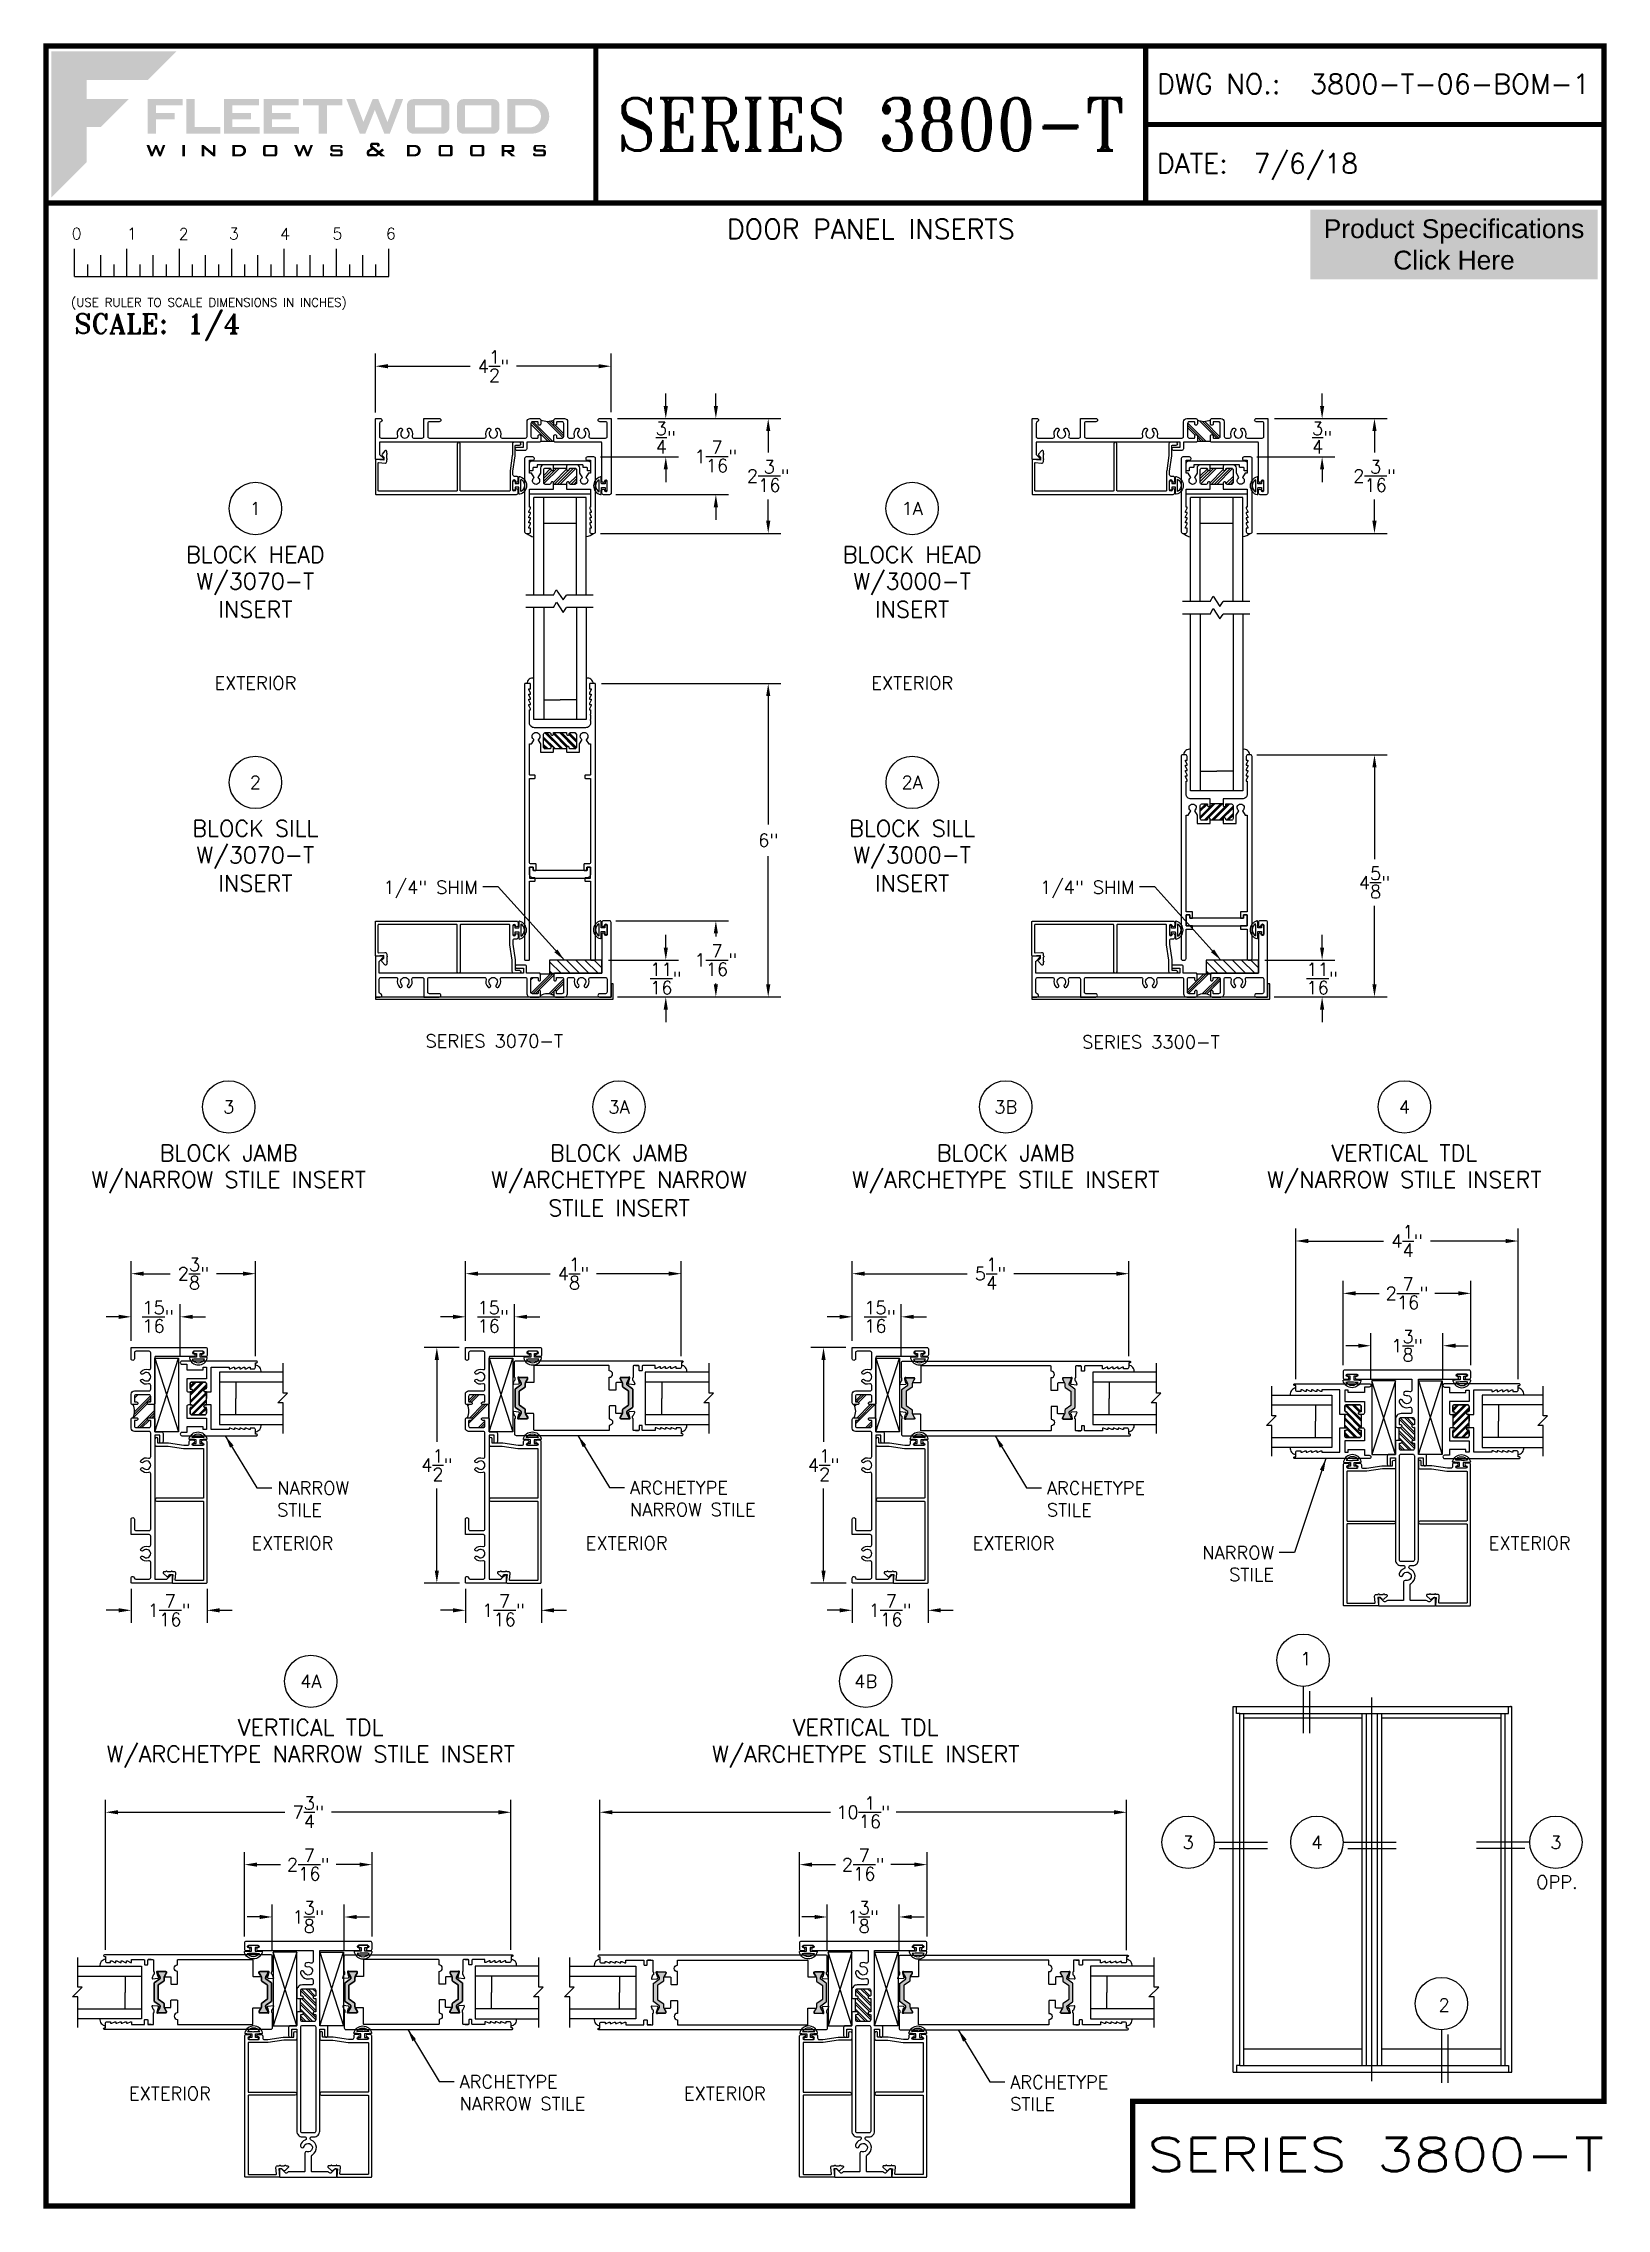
# Paper-space layout 'QUARTER SCALE' of a CAD drawing. Extents: x 0.3 to 7.8, y 0 to 10.3.
# The model-space entities are those that its viewports show. They can reach past a viewport. Long polylines and large blocks are cut down to what shows.
import ezdxf
from ezdxf.enums import TextEntityAlignment as Align

# ---------------------------------------------------------------- set-up
doc = ezdxf.new("R2010")
doc.units = 0
doc.header["$MEASUREMENT"] = 0
doc.linetypes.add('CENTER', pattern=[2, 1.25, -0.25, 0.25, -0.25])
doc.layers.get('0').update_dxf_attribs({"linetype": 'CONTINUOUS'})
doc.layers.get('Defpoints').update_dxf_attribs({"linetype": 'CONTINUOUS'})
for name, color, linetype in [('Ballons', 7, 'CONTINUOUS'), ('DIM', 7, 'CONTINUOUS'), ('ELEV_TEXT', 7, 'CONTINUOUS'), ('FRAME', 1, 'CONTINUOUS'), ('GEOMETRY', 1, 'CONTINUOUS'), ('GLASS', 7, 'CONTINUOUS'), ('GLASS-VINYL', 7, 'CONTINUOUS'), ('I-STRUT', 7, 'CONTINUOUS'), ('MISC.', 7, 'CONTINUOUS'), ('SASH', 5, 'CONTINUOUS'), ('SETTING BLOCKS', 7, 'CONTINUOUS'), ('TEXT', 7, 'CONTINUOUS'), ('TITLE_BLOCK', 7, 'CONTINUOUS'), ('VENT', 5, 'CONTINUOUS')]:
    doc.layers.add(name, color=color, linetype=linetype)
doc.layers.add('VP', color=40, linetype='CONTINUOUS', plot=False)
doc.layers.get('VP').off()
doc.styles.add('ROMANS', font='romans')
doc.styles.add('ROMANT', font='romant')
doc.styles.add('SIMPLEX-050', font='simplex.shx', dxfattribs={"height": 0.05})
doc.styles.add('SIMPLEX-094', font='simplex.shx', dxfattribs={"height": 0.094})
doc.styles.get("Standard").update_dxf_attribs({"font": 'simplex.shx'})
doc.dimstyles.new('QUARTER SCALE', dxfattribs={"dimtxt": 0.0625, "dimasz": 0.06, "dimexe": 0.06, "dimexo": 0.031, "dimgap": 0.039, "dimtad": 0, "dimtih": 1, "dimtoh": 1, "dimdec": 4, "dimzin": 0, "dimdsep": 46, "dimlunit": 4, "dimtxsty": 'Standard', "dimcen": 0.09, "dimadec": 0, "dimazin": 0, "dimtfac": 1, "dimtdec": 4, "dimtofl": 0, "dimtmove": 0, "dimatfit": 3, "dimfxl": 0, "dimtolj": 1, "dimtzin": 0, "dimarcsym": 0})

psp = doc.layouts.new('QUARTER SCALE')

# ---------------------------------------------------------------- texts
at = {"layer": 'ELEV_TEXT', "color": 7}
for s, p in [('1', (6.300686, 2.581619)), ('OPP.', (7.42662, 1.515189)), ('2', (6.960783, 0.928185))]:
    psp.add_text(s, height=0.0625, dxfattribs=at).set_placement(p)
for s, p in [('3', (5.76547, 1.736492)), ('4', (6.380247, 1.736492)), ('3', (7.520835, 1.736492))]:
    psp.add_text(s, height=0.0625, dxfattribs=at).set_placement(p, align=Align.MIDDLE_CENTER)
at = {"layer": 'TEXT'}
for s, p in [('EXTERIOR', (1.313, 7.270623)), ('EXTERIOR', (4.44823, 7.270623)), ('SERIES 3070-T', (2.453023, 5.561689)), ('SERIES 3300-T', (5.587518, 5.556689))]:
    psp.add_text(s, height=0.0625, dxfattribs=at).set_placement(p, align=Align.MIDDLE_CENTER)
for p in [(1.293966, 3.133174), (2.889698, 3.133174), (4.73609, 3.133174), (7.200252, 3.133174), (0.709365, 0.506298), (3.358507, 0.506298)]:
    psp.add_text('EXTERIOR', height=0.0625, dxfattribs=at).set_placement(p)
for s, insert, char_height, width, attachment_point in [('DOOR PANEL INSERTS', (4.2505, 9.437491), 0.094, 2.625, 5), ('1/4" SHIM', (2.374069, 6.326686), 0.0625, 0.93154762, 3), ('1/4" SHIM', (5.508564, 6.326686), 0.0625, 0.93154762, 3), ('NARROW\\P\\pt0.375;STILE', (1.416777, 3.458688), 0.0625, 0.5489454, 1), ('ARCHETYPE NARROW STILE', (3.100223, 3.460385), 0.0625, 0.73671838, 1), ('ARCHETYPE\\PSTILE', (5.091209, 3.458611), 0.0625, 0.5489454, 1), ('NARROW\\P\\pt0.375;STILE', (6.175521, 3.150175), 0.0625, 0.5489454, 3), ('ARCHETYPE\\PNARROW STILE', (2.287371, 0.624671), 0.0625, 0.7348705, 1), ('ARCHETYPE\\PSTILE', (4.915876, 0.622897), 0.0625, 0.5489454, 1)]:
    psp.add_mtext(s, dxfattribs=dict(at, insert=insert, char_height=char_height, width=width, attachment_point=attachment_point))
at = {"layer": 'TEXT', "color": 5, "insert": (7.034617, 9.363923), "char_height": 0.09, "width": 1.33901615, "attachment_point": 5}
psp.add_mtext('{\\fArial|b0|i0|c0|p34;Product Specifications\\PClick Here}', dxfattribs=at)

msp = doc.modelspace()

# ---------------------------------------------------------------- blocks, each defined once
blk = doc.blocks.new('*D15')
at = {"layer": 'Defpoints', "color": 0}
for p in [(4.386, 1.38), (4.042, 1.19), (4.386, 1.19)]:
    blk.add_point(p, dxfattribs=at)
at = {"layer": 'DIM', "color": 0, "lineweight": -2}
for p, q in [((3.982, 1.38), (3.922, 1.38)), ((4.042, 1.221), (4.042, 1.44)), ((4.386, 1.221), (4.386, 1.44)), ((4.446, 1.38), (4.506, 1.38))]:
    blk.add_line(p, q, dxfattribs=at)
at = {"layer": 'DIM', "color": 0}
for points in [[(3.982, 1.39), (3.982, 1.37), (4.042, 1.38)], [(4.446, 1.39), (4.446, 1.37), (4.386, 1.38)]]:
    blk.add_solid(points, dxfattribs=at)
at = {"layer": 'DIM', "color": 0, "insert": (4.214, 1.38), "char_height": 0.0625, "attachment_point": 5}
blk.add_mtext('\\A1;1{\\H1x;\\S3/8;}"', dxfattribs=at)
blk = doc.blocks.new('*D16')
at = {"layer": 'Defpoints', "color": 0}
for p in [(4.519, 1.63), (3.91, 1.256), (4.519, 1.256)]:
    blk.add_point(p, dxfattribs=at)
at = {"layer": 'DIM', "color": 0, "lineweight": -2}
for p, q in [((3.91, 1.287), (3.91, 1.69)), ((4.519, 1.287), (4.519, 1.69)), ((3.97, 1.63), (4.082, 1.63)), ((4.459, 1.63), (4.347, 1.63))]:
    blk.add_line(p, q, dxfattribs=at)
at = {"layer": 'DIM', "color": 0}
for points in [[(3.97, 1.64), (3.97, 1.62), (3.91, 1.63)], [(4.459, 1.64), (4.459, 1.62), (4.519, 1.63)]]:
    blk.add_solid(points, dxfattribs=at)
at = {"layer": 'DIM', "color": 0, "insert": (4.214, 1.63), "char_height": 0.0625, "attachment_point": 5}
blk.add_mtext('\\A1;2{\\H1x;\\S7/16;}"', dxfattribs=at)
blk = doc.blocks.new('*D17')
at = {"layer": 'Defpoints', "color": 0}
for p in [(6.982, 4.107), (6.638, 3.918), (6.982, 3.918)]:
    blk.add_point(p, dxfattribs=at)
at = {"layer": 'DIM', "color": 0, "lineweight": -2}
for p, q in [((6.638, 3.949), (6.638, 4.167)), ((6.982, 3.949), (6.982, 4.167)), ((6.578, 4.107), (6.518, 4.107)), ((7.042, 4.107), (7.102, 4.107))]:
    blk.add_line(p, q, dxfattribs=at)
at = {"layer": 'DIM', "color": 0}
for points in [[(6.578, 4.117), (6.578, 4.097), (6.638, 4.107)], [(7.042, 4.117), (7.042, 4.097), (6.982, 4.107)]]:
    blk.add_solid(points, dxfattribs=at)
at = {"layer": 'DIM', "color": 0, "insert": (6.81, 4.107), "char_height": 0.0625, "attachment_point": 5}
blk.add_mtext('\\A1;1{\\H1x;\\S3/8;}"', dxfattribs=at)
blk = doc.blocks.new('*D18')
at = {"layer": 'Defpoints', "color": 0}
for p in [(7.341, 4.607), (6.279, 3.917), (7.341, 3.917)]:
    blk.add_point(p, dxfattribs=at)
at = {"layer": 'DIM', "color": 0, "lineweight": -2}
for p, q in [((6.279, 3.948), (6.279, 4.667)), ((7.341, 3.948), (7.341, 4.667)), ((6.339, 4.607), (6.698, 4.607)), ((7.281, 4.607), (6.922, 4.607))]:
    blk.add_line(p, q, dxfattribs=at)
at = {"layer": 'DIM', "color": 0}
for points in [[(6.339, 4.617), (6.339, 4.597), (6.279, 4.607)], [(7.281, 4.617), (7.281, 4.597), (7.341, 4.607)]]:
    blk.add_solid(points, dxfattribs=at)
at = {"layer": 'DIM', "color": 0, "insert": (6.81, 4.607), "char_height": 0.0625, "attachment_point": 5}
blk.add_mtext('\\A1;4{\\H1x;\\S1/4;}"', dxfattribs=at)
blk = doc.blocks.new('*D19')
at = {"layer": 'Defpoints', "color": 0}
for p in [(7.115, 4.357), (6.505, 3.983), (7.115, 3.983)]:
    blk.add_point(p, dxfattribs=at)
at = {"layer": 'DIM', "color": 0, "lineweight": -2}
for p, q in [((6.505, 4.014), (6.505, 4.417)), ((6.565, 4.357), (6.677, 4.357)), ((7.055, 4.357), (6.943, 4.357)), ((7.115, 4.014), (7.115, 4.417))]:
    blk.add_line(p, q, dxfattribs=at)
at = {"layer": 'DIM', "color": 0}
for points in [[(6.565, 4.367), (6.565, 4.347), (6.505, 4.357)], [(7.055, 4.367), (7.055, 4.347), (7.115, 4.357)]]:
    blk.add_solid(points, dxfattribs=at)
at = {"layer": 'DIM', "color": 0, "insert": (6.81, 4.357), "char_height": 0.0625, "attachment_point": 5}
blk.add_mtext('\\A1;2{\\H1x;\\S7/16;}"', dxfattribs=at)
blk = doc.blocks.new('sectball')
blk.add_circle((0, 0), 0.125)
blk.add_attdef('NO', text='', height=0.062).set_placement((0, 0), align=Align.MIDDLE_CENTER)
for tag, p in [('LINE1', (0, -0.259)), ('LINE2', (0, -0.386)), ('LINE3', (0, -0.521))]:
    blk.add_attdef(tag, text='', height=0.078).set_placement(p, align=Align.CENTER)
blk = doc.blocks.new('*D20')
at = {"layer": 'Defpoints', "color": 0}
for p in [(0.954, 4.245), (0.72, 4.099), (0.954, 4.026)]:
    blk.add_point(p, dxfattribs=at)
at = {"layer": 'DIM', "color": 0, "lineweight": -2}
for p, q in [((0.66, 4.245), (0.6, 4.245)), ((0.72, 4.13), (0.72, 4.305)), ((0.954, 4.057), (0.954, 4.305)), ((1.014, 4.245), (1.074, 4.245))]:
    blk.add_line(p, q, dxfattribs=at)
at = {"layer": 'DIM', "color": 0}
for points in [[(0.66, 4.255), (0.66, 4.235), (0.72, 4.245)], [(1.014, 4.255), (1.014, 4.235), (0.954, 4.245)]]:
    blk.add_solid(points, dxfattribs=at)
at = {"layer": 'DIM', "color": 0, "insert": (0.848, 4.245), "char_height": 0.0625, "attachment_point": 5}
blk.add_mtext('\\A1;{\\H1x;\\S15/16;}"', dxfattribs=at)
blk = doc.blocks.new('*D21')
at = {"layer": 'Defpoints', "color": 0}
for p in [(1.313, 4.451), (0.72, 4.099), (1.313, 4.026)]:
    blk.add_point(p, dxfattribs=at)
at = {"layer": 'DIM', "color": 0, "lineweight": -2}
for p, q in [((0.72, 4.13), (0.72, 4.511)), ((0.78, 4.451), (0.906, 4.451)), ((1.253, 4.451), (1.127, 4.451)), ((1.313, 4.057), (1.313, 4.511))]:
    blk.add_line(p, q, dxfattribs=at)
at = {"layer": 'DIM', "color": 0}
for points in [[(0.78, 4.461), (0.78, 4.441), (0.72, 4.451)], [(1.253, 4.461), (1.253, 4.441), (1.313, 4.451)]]:
    blk.add_solid(points, dxfattribs=at)
at = {"layer": 'DIM', "color": 0, "insert": (1.017, 4.451), "char_height": 0.0625, "attachment_point": 5}
blk.add_mtext('\\A1;2{\\H1x;\\S3/8;}"', dxfattribs=at)
blk = doc.blocks.new('*D22')
at = {"layer": 'Defpoints', "color": 0}
for p in [(4.396, 4.245), (4.162, 4.099), (4.396, 4.026)]:
    blk.add_point(p, dxfattribs=at)
at = {"layer": 'DIM', "color": 0, "lineweight": -2}
for p, q in [((4.102, 4.245), (4.042, 4.245)), ((4.162, 4.13), (4.162, 4.305)), ((4.396, 4.057), (4.396, 4.305)), ((4.456, 4.245), (4.516, 4.245))]:
    blk.add_line(p, q, dxfattribs=at)
at = {"layer": 'DIM', "color": 0}
for points in [[(4.102, 4.255), (4.102, 4.235), (4.162, 4.245)], [(4.456, 4.255), (4.456, 4.235), (4.396, 4.245)]]:
    blk.add_solid(points, dxfattribs=at)
at = {"layer": 'DIM', "color": 0, "insert": (4.294, 4.245), "char_height": 0.0625, "attachment_point": 5}
blk.add_mtext('\\A1;{\\H1x;\\S15/16;}"', dxfattribs=at)
blk = doc.blocks.new('*D23')
at = {"layer": 'Defpoints', "color": 0}
for p in [(5.482, 4.451), (4.162, 4.099), (5.482, 4.026)]:
    blk.add_point(p, dxfattribs=at)
at = {"layer": 'DIM', "color": 0, "lineweight": -2}
for p, q in [((4.162, 4.13), (4.162, 4.511)), ((4.222, 4.451), (4.71, 4.451)), ((5.422, 4.451), (4.934, 4.451)), ((5.482, 4.057), (5.482, 4.511))]:
    blk.add_line(p, q, dxfattribs=at)
at = {"layer": 'DIM', "color": 0}
for points in [[(4.222, 4.461), (4.222, 4.441), (4.162, 4.451)], [(5.422, 4.461), (5.422, 4.441), (5.482, 4.451)]]:
    blk.add_solid(points, dxfattribs=at)
at = {"layer": 'DIM', "color": 0, "insert": (4.822, 4.451), "char_height": 0.0625, "attachment_point": 5}
blk.add_mtext('\\A1;5{\\H1x;\\S1/4;}"', dxfattribs=at)
blk = doc.blocks.new('*D24')
at = {"layer": 'Defpoints', "color": 0}
for p in [(4.162, 2.977), (4.524, 2.977), (4.524, 2.844)]:
    blk.add_point(p, dxfattribs=at)
at = {"layer": 'DIM', "color": 0, "lineweight": -2}
for p, q in [((4.162, 2.946), (4.162, 2.784)), ((4.524, 2.946), (4.524, 2.784)), ((4.102, 2.844), (4.042, 2.844)), ((4.584, 2.844), (4.644, 2.844))]:
    blk.add_line(p, q, dxfattribs=at)
at = {"layer": 'DIM', "color": 0}
for points in [[(4.102, 2.854), (4.102, 2.834), (4.162, 2.844)], [(4.584, 2.854), (4.584, 2.834), (4.524, 2.844)]]:
    blk.add_solid(points, dxfattribs=at)
at = {"layer": 'DIM', "color": 0, "insert": (4.343, 2.844), "char_height": 0.0625, "attachment_point": 5}
blk.add_mtext('\\A1;1{\\H1x;\\S7/16;}"', dxfattribs=at)
blk = doc.blocks.new('*D25')
at = {"layer": 'Defpoints', "color": 0}
for p in [(4.162, 4.099), (4.025, 2.974), (4.164, 2.974)]:
    blk.add_point(p, dxfattribs=at)
at = {"layer": 'DIM', "color": 0, "lineweight": -2}
for p, q in [((4.131, 4.099), (3.965, 4.099)), ((4.025, 4.039), (4.025, 3.649)), ((4.025, 3.034), (4.025, 3.425)), ((4.133, 2.974), (3.965, 2.974))]:
    blk.add_line(p, q, dxfattribs=at)
at = {"layer": 'DIM', "color": 0}
for points in [[(4.015, 4.039), (4.035, 4.039), (4.025, 4.099)], [(4.015, 3.034), (4.035, 3.034), (4.025, 2.974)]]:
    blk.add_solid(points, dxfattribs=at)
at = {"layer": 'DIM', "color": 0, "insert": (4.025, 3.537), "char_height": 0.0625, "attachment_point": 5}
blk.add_mtext('\\A1;4{\\H1x;\\S1/2;}"', dxfattribs=at)
blk = doc.blocks.new('*D26')
at = {"layer": 'Defpoints', "color": 0}
for p in [(3.003, 6.135), (3.011, 5.772), (3.511, 5.772)]:
    blk.add_point(p, dxfattribs=at)
at = {"layer": 'DIM', "color": 0, "lineweight": -2}
for p, q in [((3.034, 6.135), (3.571, 6.135)), ((3.511, 6.075), (3.511, 6.06)), ((3.511, 5.832), (3.511, 5.837)), ((3.042, 5.772), (3.571, 5.772))]:
    blk.add_line(p, q, dxfattribs=at)
at = {"layer": 'DIM', "color": 0}
for points in [[(3.501, 6.075), (3.521, 6.075), (3.511, 6.135)], [(3.501, 5.832), (3.521, 5.832), (3.511, 5.772)]]:
    blk.add_solid(points, dxfattribs=at)
at = {"layer": 'DIM', "color": 0, "insert": (3.511, 5.948), "char_height": 0.0625, "attachment_point": 5}
blk.add_mtext('\\A1;1{\\H1x;\\S7/16;}"', dxfattribs=at)
blk = doc.blocks.new('*D27')
at = {"layer": 'Defpoints', "color": 0}
for p in [(2.967, 5.948), (3.272, 5.948), (3.011, 5.772)]:
    blk.add_point(p, dxfattribs=at)
at = {"layer": 'DIM', "color": 0, "lineweight": -2}
for p, q in [((3.272, 6.008), (3.272, 6.068)), ((2.998, 5.948), (3.332, 5.948)), ((3.042, 5.772), (3.332, 5.772)), ((3.272, 5.712), (3.272, 5.652))]:
    blk.add_line(p, q, dxfattribs=at)
at = {"layer": 'DIM', "color": 0}
for points in [[(3.262, 6.008), (3.282, 6.008), (3.272, 5.948)], [(3.262, 5.712), (3.282, 5.712), (3.272, 5.772)]]:
    blk.add_solid(points, dxfattribs=at)
at = {"layer": 'DIM', "color": 0, "insert": (3.272, 5.86), "char_height": 0.0625, "attachment_point": 5}
blk.add_mtext('\\A1;{\\H1x;\\S11/16;}"', dxfattribs=at)
blk = doc.blocks.new('*D28')
at = {"layer": 'Defpoints', "color": 0}
for p in [(2.934, 7.268), (3.761, 7.268), (3.011, 5.772)]:
    blk.add_point(p, dxfattribs=at)
at = {"layer": 'DIM', "color": 0, "lineweight": -2}
for p, q in [((2.965, 7.268), (3.821, 7.268)), ((3.761, 7.208), (3.761, 6.596)), ((3.761, 5.832), (3.761, 6.444)), ((3.042, 5.772), (3.821, 5.772))]:
    blk.add_line(p, q, dxfattribs=at)
at = {"layer": 'DIM', "color": 0}
for points in [[(3.751, 7.208), (3.771, 7.208), (3.761, 7.268)], [(3.751, 5.832), (3.771, 5.832), (3.761, 5.772)]]:
    blk.add_solid(points, dxfattribs=at)
at = {"layer": 'DIM', "color": 0, "insert": (3.761, 6.52), "char_height": 0.0625, "attachment_point": 5}
blk.add_mtext('\\A1;6"', dxfattribs=at)
blk = doc.blocks.new('*D29')
at = {"layer": 'Defpoints', "color": 0}
for p in [(3.011, 8.533), (3.003, 8.17), (3.511, 8.17)]:
    blk.add_point(p, dxfattribs=at)
at = {"layer": 'DIM', "color": 0, "lineweight": -2}
for p, q in [((3.511, 8.593), (3.511, 8.653)), ((3.042, 8.533), (3.571, 8.533)), ((3.034, 8.17), (3.571, 8.17)), ((3.511, 8.11), (3.511, 8.05))]:
    blk.add_line(p, q, dxfattribs=at)
at = {"layer": 'DIM', "color": 0}
for points in [[(3.501, 8.593), (3.521, 8.593), (3.511, 8.533)], [(3.501, 8.11), (3.521, 8.11), (3.511, 8.17)]]:
    blk.add_solid(points, dxfattribs=at)
at = {"layer": 'DIM', "color": 0, "insert": (3.511, 8.352), "char_height": 0.0625, "attachment_point": 5}
blk.add_mtext('\\A1;1{\\H1x;\\S7/16;}"', dxfattribs=at)
blk = doc.blocks.new('*D30')
at = {"layer": 'Defpoints', "color": 0}
for p in [(3.011, 8.533), (2.929, 7.985), (3.761, 7.985)]:
    blk.add_point(p, dxfattribs=at)
at = {"layer": 'DIM', "color": 0, "lineweight": -2}
for p, q in [((3.042, 8.533), (3.821, 8.533)), ((3.761, 8.473), (3.761, 8.371)), ((3.761, 8.045), (3.761, 8.147)), ((2.96, 7.985), (3.821, 7.985))]:
    blk.add_line(p, q, dxfattribs=at)
at = {"layer": 'DIM', "color": 0}
for points in [[(3.751, 8.473), (3.771, 8.473), (3.761, 8.533)], [(3.751, 8.045), (3.771, 8.045), (3.761, 7.985)]]:
    blk.add_solid(points, dxfattribs=at)
at = {"layer": 'DIM', "color": 0, "insert": (3.761, 8.259), "char_height": 0.0625, "attachment_point": 5}
blk.add_mtext('\\A1;2{\\H1x;\\S3/16;}"', dxfattribs=at)
blk = doc.blocks.new('*D31')
at = {"layer": 'Defpoints', "color": 0}
for p in [(3.011, 8.533), (3.272, 8.533), (2.929, 8.35)]:
    blk.add_point(p, dxfattribs=at)
at = {"layer": 'DIM', "color": 0, "lineweight": -2}
for p, q in [((3.272, 8.593), (3.272, 8.653)), ((3.042, 8.533), (3.332, 8.533)), ((2.96, 8.35), (3.332, 8.35)), ((3.272, 8.29), (3.272, 8.23))]:
    blk.add_line(p, q, dxfattribs=at)
at = {"layer": 'DIM', "color": 0}
for points in [[(3.262, 8.593), (3.282, 8.593), (3.272, 8.533)], [(3.262, 8.29), (3.282, 8.29), (3.272, 8.35)]]:
    blk.add_solid(points, dxfattribs=at)
at = {"layer": 'DIM', "color": 0, "insert": (3.272, 8.442), "char_height": 0.0625, "attachment_point": 5}
blk.add_mtext('\\A1;{\\H1x;\\S3/4;}"', dxfattribs=at)
blk = doc.blocks.new('*D32')
at = {"layer": 'Defpoints', "color": 0}
for p in [(6.101, 5.948), (6.405, 5.948), (6.145, 5.772)]:
    blk.add_point(p, dxfattribs=at)
at = {"layer": 'DIM', "color": 0, "lineweight": -2}
for p, q in [((6.405, 6.008), (6.405, 6.068)), ((6.132, 5.948), (6.465, 5.948)), ((6.176, 5.772), (6.465, 5.772)), ((6.405, 5.712), (6.405, 5.652))]:
    blk.add_line(p, q, dxfattribs=at)
at = {"layer": 'DIM', "color": 0}
for points in [[(6.395, 6.008), (6.415, 6.008), (6.405, 5.948)], [(6.395, 5.712), (6.415, 5.712), (6.405, 5.772)]]:
    blk.add_solid(points, dxfattribs=at)
at = {"layer": 'DIM', "color": 0, "insert": (6.405, 5.86), "char_height": 0.0625, "attachment_point": 5}
blk.add_mtext('\\A1;{\\H1x;\\S11/16;}"', dxfattribs=at)
blk = doc.blocks.new('*D33')
at = {"layer": 'Defpoints', "color": 0}
for p in [(6.146, 8.533), (6.405, 8.533), (6.063, 8.35)]:
    blk.add_point(p, dxfattribs=at)
at = {"layer": 'DIM', "color": 0, "lineweight": -2}
for p, q in [((6.405, 8.593), (6.405, 8.653)), ((6.177, 8.533), (6.465, 8.533)), ((6.094, 8.35), (6.465, 8.35)), ((6.405, 8.29), (6.405, 8.23))]:
    blk.add_line(p, q, dxfattribs=at)
at = {"layer": 'DIM', "color": 0}
for points in [[(6.395, 8.593), (6.415, 8.593), (6.405, 8.533)], [(6.395, 8.29), (6.415, 8.29), (6.405, 8.35)]]:
    blk.add_solid(points, dxfattribs=at)
at = {"layer": 'DIM', "color": 0, "insert": (6.405, 8.442), "char_height": 0.0625, "attachment_point": 5}
blk.add_mtext('\\A1;{\\H1x;\\S3/4;}"', dxfattribs=at)
blk = doc.blocks.new('*D34')
at = {"layer": 'Defpoints', "color": 0}
for p in [(6.146, 8.533), (6.063, 7.985), (6.655, 7.985)]:
    blk.add_point(p, dxfattribs=at)
at = {"layer": 'DIM', "color": 0, "lineweight": -2}
for p, q in [((6.177, 8.533), (6.715, 8.533)), ((6.655, 8.473), (6.655, 8.371)), ((6.655, 8.045), (6.655, 8.147)), ((6.094, 7.985), (6.715, 7.985))]:
    blk.add_line(p, q, dxfattribs=at)
at = {"layer": 'DIM', "color": 0}
for points in [[(6.645, 8.473), (6.665, 8.473), (6.655, 8.533)], [(6.645, 8.045), (6.665, 8.045), (6.655, 7.985)]]:
    blk.add_solid(points, dxfattribs=at)
at = {"layer": 'DIM', "color": 0, "insert": (6.655, 8.259), "char_height": 0.0625, "attachment_point": 5}
blk.add_mtext('\\A1;2{\\H1x;\\S3/16;}"', dxfattribs=at)
blk = doc.blocks.new('*D35')
at = {"layer": 'Defpoints', "color": 0}
for p in [(6.063, 6.928), (6.655, 6.928), (6.145, 5.772)]:
    blk.add_point(p, dxfattribs=at)
at = {"layer": 'DIM', "color": 0, "lineweight": -2}
for p, q in [((6.094, 6.928), (6.715, 6.928)), ((6.655, 6.868), (6.655, 6.43)), ((6.655, 5.832), (6.655, 6.207)), ((6.176, 5.772), (6.715, 5.772))]:
    blk.add_line(p, q, dxfattribs=at)
at = {"layer": 'DIM', "color": 0}
for points in [[(6.645, 6.868), (6.665, 6.868), (6.655, 6.928)], [(6.645, 5.832), (6.665, 5.832), (6.655, 5.772)]]:
    blk.add_solid(points, dxfattribs=at)
at = {"layer": 'DIM', "color": 0, "insert": (6.655, 6.318), "char_height": 0.0625, "attachment_point": 5}
blk.add_mtext('\\A1;4{\\H1x;\\S5/8;}"', dxfattribs=at)
blk = doc.blocks.new('Quarter')
for p, q in [((0.137, -0.35), (0.137, -0.219)), ((0.2, -0.35), (0.2, -0.294)), ((0.262, -0.35), (0.262, -0.249)), ((0.325, -0.35), (0.325, -0.294)), ((0.387, -0.35), (0.387, -0.219)), ((0.45, -0.35), (0.45, -0.294)), ((0.512, -0.35), (0.512, -0.249)), ((0.575, -0.35), (0.575, -0.294)), ((0.637, -0.35), (0.637, -0.219)), ((0.7, -0.35), (0.7, -0.294)), ((0.762, -0.35), (0.762, -0.249)), ((0.825, -0.35), (0.825, -0.294)), ((0.887, -0.35), (0.887, -0.219)), ((0.95, -0.35), (0.95, -0.294)), ((1.012, -0.35), (1.012, -0.249)), ((1.075, -0.35), (1.075, -0.294)), ((1.137, -0.35), (1.137, -0.219)), ((1.2, -0.35), (1.2, -0.294)), ((1.262, -0.35), (1.262, -0.249)), ((1.325, -0.35), (1.325, -0.294)), ((1.387, -0.35), (1.387, -0.219)), ((1.45, -0.35), (1.45, -0.294)), ((1.512, -0.35), (1.512, -0.249)), ((1.575, -0.35), (1.575, -0.294)), ((1.637, -0.35), (1.637, -0.219)), ((0.137, -0.35), (1.637, -0.35))]:
    blk.add_line(p, q)
for s, p in [('0', (0.123, -0.174)), ('1', (0.387, -0.174)), ('2', (0.634, -0.175)), ('3', (0.874, -0.174)), ('4', (1.118, -0.175)), ('5', (1.368, -0.174)), ('6', (1.623, -0.174))]:
    blk.add_text(s, height=0.055).set_placement(p)
at = {"style": 'ROMANS'}
blk.add_text('(USE RULER TO SCALE DIMENSIONS IN INCHES)', height=0.04115, dxfattribs=at).set_placement((0.12, -0.495))
blk = doc.blocks.new('Fleetwood_Logo_6-10-15')
h = blk.add_hatch(color=154)
h.dxf.hatch_style = 1
h.paths.add_polyline_path([(0.2526, -0.0017), (0.0019, -0.0017), (0.0019, -0.2942), (0.0725, -0.2236), (0.0725, -0.1535), (0.1007, -0.1535), (0.1567, -0.0976), (0.0725, -0.0976), (0.0725, -0.0596), (0.1946, -0.0596)])
h = blk.add_hatch(color=251)
h.dxf.hatch_style = 1
h.paths.add_polyline_path([(0.2487, -0.1256), (0.2112, -0.1256), (0.2112, -0.1102), (0.2647, -0.1102), (0.2647, -0.0976), (0.1946, -0.0976), (0.1946, -0.1667), (0.2112, -0.1667), (0.2112, -0.1377), (0.2487, -0.1377)])
h = blk.add_hatch(color=251)
h.dxf.hatch_style = 1
h.paths.add_polyline_path([(0.2886, -0.0976), (0.272, -0.0976), (0.272, -0.1667), (0.3401, -0.1667), (0.3401, -0.1535), (0.2886, -0.1535)])
h = blk.add_hatch(color=251)
h.dxf.hatch_style = 1
h.paths.add_polyline_path([(0.4175, -0.0976), (0.3474, -0.0976), (0.3474, -0.1667), (0.4185, -0.1667), (0.4185, -0.1534), (0.364, -0.1534), (0.364, -0.1377), (0.4015, -0.1377), (0.4015, -0.1256), (0.364, -0.1256), (0.364, -0.1102), (0.4175, -0.1102)])
h = blk.add_hatch(color=251)
h.dxf.hatch_style = 1
h.paths.add_polyline_path([(0.4965, -0.0976), (0.4264, -0.0976), (0.4264, -0.1667), (0.4975, -0.1667), (0.4975, -0.1534), (0.443, -0.1534), (0.443, -0.1377), (0.4804, -0.1377), (0.4804, -0.1256), (0.443, -0.1256), (0.443, -0.1102), (0.4965, -0.1102)])
h = blk.add_hatch(color=251)
h.dxf.hatch_style = 1
h.paths.add_polyline_path([(0.5842, -0.0976), (0.5054, -0.0976), (0.5054, -0.1102), (0.5365, -0.1102), (0.5365, -0.1667), (0.5531, -0.1667), (0.5531, -0.1102), (0.5842, -0.1102)])
h = blk.add_hatch(color=251)
h.dxf.hatch_style = 1
h.paths.add_polyline_path([(0.6089, -0.0976), (0.5921, -0.0976), (0.6188, -0.1667), (0.63, -0.1667), (0.6489, -0.1192), (0.6679, -0.1667), (0.6789, -0.1667), (0.7056, -0.0976), (0.6908, -0.0976), (0.6742, -0.1433), (0.6558, -0.0976), (0.6446, -0.0976), (0.6261, -0.1433)])
h = blk.add_hatch(color=251)
h.dxf.hatch_style = 1
h.paths.add_polyline_path([(0.7853, -0.0976), (0.726, -0.0976, 0.414214), (0.7133, -0.1102), (0.7133, -0.154, 0.414214), (0.726, -0.1667), (0.7853, -0.1667, 0.414214), (0.798, -0.154), (0.798, -0.1102, 0.414214)])
h.paths.add_polyline_path([(0.7819, -0.1102), (0.7819, -0.154), (0.7294, -0.154), (0.7294, -0.1102)], flags=16)
h = blk.add_hatch(color=251)
h.dxf.hatch_style = 1
h.paths.add_polyline_path([(0.8856, -0.0976), (0.8262, -0.0976, 0.414214), (0.8136, -0.1102), (0.8136, -0.154, 0.414214), (0.8262, -0.1667), (0.8856, -0.1667, 0.414214), (0.8982, -0.154), (0.8982, -0.1102, 0.414214)])
h.paths.add_polyline_path([(0.8822, -0.1102), (0.8822, -0.154), (0.8296, -0.154), (0.8296, -0.1102)], flags=16)
h = blk.add_hatch(color=251)
h.dxf.hatch_style = 1
h.paths.add_polyline_path([(0.9632, -0.0976), (0.914, -0.0976), (0.914, -0.1667), (0.9632, -0.1667, 1)])
h.paths.add_polyline_path([(0.9301, -0.1102), (0.9593, -0.1102, -1), (0.9593, -0.154), (0.9301, -0.154)], flags=16)
h = blk.add_hatch(color=7)
h.dxf.hatch_style = 1
h.paths.add_polyline_path([(0.2301, -0.1891), (0.2251, -0.1891), (0.2196, -0.2043), (0.2134, -0.1891), (0.2097, -0.1891), (0.2035, -0.2043), (0.1978, -0.1891), (0.1922, -0.1891), (0.2011, -0.2121), (0.2048, -0.2121), (0.2112, -0.1963), (0.2175, -0.2121), (0.2212, -0.2121)])
h = blk.add_hatch(color=7)
h.dxf.hatch_style = 1
h.paths.add_polyline_path([(0.2691, -0.1891), (0.2637, -0.1891), (0.2637, -0.2118), (0.2637, -0.2121), (0.2691, -0.2121)])
h = blk.add_hatch(color=7)
h.dxf.hatch_style = 1
h.paths.add_polyline_path([(0.3077, -0.1964), (0.3259, -0.2121), (0.3298, -0.2121), (0.3298, -0.1891), (0.325, -0.1891), (0.325, -0.2047), (0.3067, -0.1891), (0.3029, -0.1891), (0.3029, -0.2121), (0.3077, -0.2121)])
h = blk.add_hatch(color=7)
h.dxf.hatch_style = 1
h.paths.add_polyline_path([(0.3801, -0.1891), (0.3637, -0.1891), (0.3637, -0.2121), (0.3801, -0.2121, 1)])
h.paths.add_polyline_path([(0.3691, -0.2079), (0.3691, -0.1933), (0.3788, -0.1933, -1), (0.3788, -0.2079)], flags=16)
h = blk.add_hatch(color=7)
h.dxf.hatch_style = 1
h.paths.add_polyline_path([(0.4537, -0.2079), (0.4537, -0.1933, 0.414214), (0.4495, -0.1891), (0.4297, -0.1891, 0.414214), (0.4255, -0.1933), (0.4255, -0.2079, 0.414214), (0.4297, -0.2121), (0.4495, -0.2121, 0.414214)])
h.paths.add_polyline_path([(0.4308, -0.2079), (0.4308, -0.1933), (0.4484, -0.1933), (0.4484, -0.2079)], flags=16)
h = blk.add_hatch(color=7)
h.dxf.hatch_style = 1
h.paths.add_polyline_path([(0.5253, -0.1891), (0.5203, -0.1891), (0.5148, -0.2043), (0.5087, -0.1891), (0.5049, -0.1891), (0.4988, -0.2043), (0.493, -0.1891), (0.4874, -0.1891), (0.4963, -0.2121), (0.5001, -0.2121), (0.5064, -0.1963), (0.5127, -0.2121), (0.5164, -0.2121)])
h = blk.add_hatch(color=7)
h.dxf.hatch_style = 1
h.paths.add_polyline_path([(0.5801, -0.1891), (0.5643, -0.1891, 0.414214), (0.56, -0.1933), (0.56, -0.1981, 0.414214), (0.5643, -0.2024), (0.58, -0.2024), (0.58, -0.2078), (0.5637, -0.2078), (0.5637, -0.2052), (0.5591, -0.2062), (0.5591, -0.2078, 0.414214), (0.5634, -0.2121), (0.5805, -0.2121, 0.414214), (0.5848, -0.2078), (0.5848, -0.2024, 0.414214), (0.5805, -0.1982), (0.5648, -0.1982), (0.5648, -0.193), (0.5798, -0.193), (0.5798, -0.1958), (0.5843, -0.1948), (0.5843, -0.1933, 0.414214)])
h = blk.add_hatch(color=7)
h.dxf.hatch_style = 1
h.paths.add_polyline_path([(0.645, -0.1913, -0.222262), (0.6447, -0.1906), (0.6447, -0.1892), (0.6535, -0.1892), (0.6535, -0.193), (0.6587, -0.1918), (0.6587, -0.189, 0.414214), (0.6544, -0.1847), (0.6437, -0.1847, 0.414214), (0.6394, -0.189), (0.6394, -0.1922, 0.222262), (0.6407, -0.1948), (0.6415, -0.1955), (0.6345, -0.1998, 0.260684), (0.6329, -0.2027), (0.6329, -0.2078, 0.414214), (0.6372, -0.2121), (0.6514, -0.2121, 0.17577), (0.6536, -0.2113), (0.657, -0.2085), (0.6614, -0.2121), (0.6699, -0.2121), (0.6613, -0.2049), (0.6676, -0.1997), (0.6637, -0.1964), (0.6574, -0.2017)])
h.paths.add_polyline_path([(0.6532, -0.2052), (0.6509, -0.2072, -0.17577), (0.6502, -0.2074), (0.6382, -0.2074), (0.6382, -0.2033, -0.260684), (0.6387, -0.2025), (0.6451, -0.1985)], flags=16)
h = blk.add_hatch(color=7)
h.dxf.hatch_style = 1
h.paths.add_polyline_path([(0.7294, -0.1891), (0.713, -0.1891), (0.713, -0.2121), (0.7294, -0.2121, 1)])
h.paths.add_polyline_path([(0.7184, -0.2079), (0.7184, -0.1933), (0.7281, -0.1933, -1), (0.7281, -0.2079)], flags=16)
h = blk.add_hatch(color=7)
h.dxf.hatch_style = 1
h.paths.add_polyline_path([(0.8045, -0.2079), (0.8045, -0.1933, 0.414214), (0.8003, -0.1891), (0.7805, -0.1891, 0.414214), (0.7763, -0.1933), (0.7763, -0.2079, 0.414214), (0.7805, -0.2121), (0.8003, -0.2121, 0.414214)])
h.paths.add_polyline_path([(0.7816, -0.2079), (0.7816, -0.1933), (0.7992, -0.1933), (0.7992, -0.2079)], flags=16)
h = blk.add_hatch(color=7)
h.dxf.hatch_style = 1
h.paths.add_polyline_path([(0.8678, -0.2079), (0.8678, -0.1933, 0.414214), (0.8636, -0.1891), (0.8438, -0.1891, 0.414214), (0.8396, -0.1933), (0.8396, -0.2079, 0.414214), (0.8438, -0.2121), (0.8636, -0.2121, 0.414214)])
h.paths.add_polyline_path([(0.8449, -0.2079), (0.8449, -0.1933), (0.8624, -0.1933), (0.8624, -0.2079)], flags=16)
h = blk.add_hatch(color=7)
h.dxf.hatch_style = 1
h.paths.add_polyline_path([(0.9277, -0.1993), (0.9277, -0.1933, 0.414214), (0.9235, -0.1891), (0.9028, -0.1891), (0.9028, -0.2121), (0.9082, -0.2121), (0.9082, -0.2035), (0.9131, -0.2035), (0.9224, -0.2121), (0.9303, -0.2121), (0.9197, -0.2035), (0.9235, -0.2035, 0.414214)])
h.paths.add_polyline_path([(0.9082, -0.1993), (0.9082, -0.1933), (0.9214, -0.1933, -0.414214), (0.9224, -0.1943), (0.9224, -0.1983, -0.414214), (0.9214, -0.1993)], flags=16)
h = blk.add_hatch(color=7)
h.dxf.hatch_style = 1
h.paths.add_polyline_path([(0.9867, -0.1982), (0.971, -0.1982), (0.971, -0.193), (0.9859, -0.193), (0.9859, -0.1958), (0.9905, -0.1948), (0.9905, -0.1933, 0.414214), (0.9863, -0.1891), (0.9705, -0.1891, 0.414214), (0.9662, -0.1933), (0.9662, -0.1981, 0.414214), (0.9705, -0.2024), (0.9862, -0.2024), (0.9862, -0.2078), (0.9699, -0.2078), (0.9699, -0.2052), (0.9653, -0.2062), (0.9653, -0.2078, 0.414214), (0.9696, -0.2121), (0.9867, -0.2121, 0.414214), (0.991, -0.2078), (0.991, -0.2024, 0.414214)])
blk = doc.blocks.new('A-SIZE_P_QS')
at = {"const_width": 0.025}
blk.add_lwpolyline([(7.751, 0.5), (7.751, 10.312), (0.313, 10.312), (0.313, 0), (5.501, 0), (5.501, 0.5)], close=True, dxfattribs=at)
for points in [[(2.938, 10.312), (2.938, 9.562)], [(5.563, 10.312), (5.563, 9.562)], [(5.563, 9.937), (7.751, 9.937)], [(0.313, 9.562), (7.751, 9.562)]]:
    blk.add_lwpolyline(points, dxfattribs=at)
at = {"xscale": 2.387023416083395, "yscale": 2.387023416083395, "zscale": 2.387023416083395}
blk.add_blockref('Fleetwood_Logo_6-10-15', (0.334, 10.291), dxfattribs=at)
blk.add_blockref('Quarter', (0.313, 9.562))
at = {"style": 'SIMPLEX-094'}
for s, p in [('DWG NO.:', (5.617, 10.084)), ('DATE:', (5.616, 9.704))]:
    blk.add_text(s, height=0.094, dxfattribs=at).set_placement(p)
for tag, p, style in [('DWG_NO', (6.346, 10.084), 'SIMPLEX-094'), ('DATE', (6.077, 9.704), 'SIMPLEX-094'), ('SCALE', (0.988, 8.939), 'ROMANT')]:
    blk.add_attdef(tag, p, '', height=0.094, dxfattribs=dict(style=style))
for tag, height, style, width, p, p2 in [('DWG_NO_F', 0.094, 'SIMPLEX-094', 1.745692, (6.347, 10.084), (7.683, 10.084)), ('PRODUCT', 0.25, 'ROMANT', 1.349007, (3.038, 9.812), (5.463, 9.812)), ('PRODUCT', 0.16, 'SIMPLEX-050', 20.447274, (5.57, 0.167), (7.751, 0.167))]:
    blk.add_attdef(tag, text='', height=height, dxfattribs=dict(style=style, width=width)).set_placement(p, p2, align=Align.FIT)
at = {"layer": 'TITLE_BLOCK', "style": 'ROMANT'}
blk.add_text('SCALE:', height=0.094, dxfattribs=at).set_placement((0.449, 8.939))
blk = doc.blocks.new('*D78')
at = {"layer": 'Defpoints', "color": 0}
for p in [(5.472, 1.88), (2.957, 1.19), (5.472, 1.19)]:
    blk.add_point(p, dxfattribs=at)
at = {"layer": 'DIM', "color": 0, "lineweight": -2}
for p, q in [((2.957, 1.221), (2.957, 1.94)), ((3.017, 1.88), (4.058, 1.88)), ((5.412, 1.88), (4.371, 1.88)), ((5.472, 1.221), (5.472, 1.94))]:
    blk.add_line(p, q, dxfattribs=at)
at = {"layer": 'DIM', "color": 0}
for points in [[(3.017, 1.89), (3.017, 1.87), (2.957, 1.88)], [(5.412, 1.89), (5.412, 1.87), (5.472, 1.88)]]:
    blk.add_solid(points, dxfattribs=at)
at = {"layer": 'DIM', "color": 0, "insert": (4.214, 1.88), "char_height": 0.0625, "attachment_point": 5}
blk.add_mtext('\\A1;10{\\H1x;\\S1/16;}"', dxfattribs=at)
blk = doc.blocks.new('*D83')
at = {"layer": 'Defpoints', "color": 0}
for p in [(1.886, 8.783), (1.886, 8.531), (3.011, 8.533)]:
    blk.add_point(p, dxfattribs=at)
at = {"layer": 'DIM', "color": 0, "lineweight": -2}
for p, q in [((1.886, 8.562), (1.886, 8.843)), ((3.011, 8.564), (3.011, 8.843)), ((1.946, 8.783), (2.338, 8.783)), ((2.951, 8.783), (2.559, 8.783))]:
    blk.add_line(p, q, dxfattribs=at)
at = {"layer": 'DIM', "color": 0}
for points in [[(1.946, 8.793), (1.946, 8.773), (1.886, 8.783)], [(2.951, 8.793), (2.951, 8.773), (3.011, 8.783)]]:
    blk.add_solid(points, dxfattribs=at)
at = {"layer": 'DIM', "color": 0, "insert": (2.449, 8.783), "char_height": 0.0625, "attachment_point": 5}
blk.add_mtext('\\A1;4{\\H1x;\\S1/2;}"', dxfattribs=at)
blk = doc.blocks.new('*D92')
at = {"layer": 'Defpoints', "color": 0}
for p in [(2.55, 4.245), (2.316, 4.099), (2.55, 4.027)]:
    blk.add_point(p, dxfattribs=at)
at = {"layer": 'DIM', "color": 0, "lineweight": -2}
for p, q in [((2.256, 4.245), (2.196, 4.245)), ((2.316, 4.13), (2.316, 4.305)), ((2.55, 4.058), (2.55, 4.305)), ((2.61, 4.245), (2.67, 4.245))]:
    blk.add_line(p, q, dxfattribs=at)
at = {"layer": 'DIM', "color": 0}
for points in [[(2.256, 4.255), (2.256, 4.235), (2.316, 4.245)], [(2.61, 4.255), (2.61, 4.235), (2.55, 4.245)]]:
    blk.add_solid(points, dxfattribs=at)
at = {"layer": 'DIM', "color": 0, "insert": (2.448, 4.245), "char_height": 0.0625, "attachment_point": 5}
blk.add_mtext('\\A1;{\\H1x;\\S15/16;}"', dxfattribs=at)
blk = doc.blocks.new('*D93')
at = {"layer": 'Defpoints', "color": 0}
for p in [(3.346, 4.451), (2.316, 4.099), (3.346, 4.027)]:
    blk.add_point(p, dxfattribs=at)
at = {"layer": 'DIM', "color": 0, "lineweight": -2}
for p, q in [((2.316, 4.13), (2.316, 4.511)), ((2.376, 4.451), (2.72, 4.451)), ((3.286, 4.451), (2.941, 4.451)), ((3.346, 4.058), (3.346, 4.511))]:
    blk.add_line(p, q, dxfattribs=at)
at = {"layer": 'DIM', "color": 0}
for points in [[(2.376, 4.461), (2.376, 4.441), (2.316, 4.451)], [(3.286, 4.461), (3.286, 4.441), (3.346, 4.451)]]:
    blk.add_solid(points, dxfattribs=at)
at = {"layer": 'DIM', "color": 0, "insert": (2.831, 4.451), "char_height": 0.0625, "attachment_point": 5}
blk.add_mtext('\\A1;4{\\H1x;\\S1/8;}"', dxfattribs=at)
blk = doc.blocks.new('*D94')
at = {"layer": 'Defpoints', "color": 0}
for p in [(2.316, 2.977), (2.678, 2.977), (2.678, 2.844)]:
    blk.add_point(p, dxfattribs=at)
at = {"layer": 'DIM', "color": 0, "lineweight": -2}
for p, q in [((2.316, 2.946), (2.316, 2.784)), ((2.678, 2.946), (2.678, 2.784)), ((2.256, 2.844), (2.196, 2.844)), ((2.738, 2.844), (2.798, 2.844))]:
    blk.add_line(p, q, dxfattribs=at)
at = {"layer": 'DIM', "color": 0}
for points in [[(2.256, 2.854), (2.256, 2.834), (2.316, 2.844)], [(2.738, 2.854), (2.738, 2.834), (2.678, 2.844)]]:
    blk.add_solid(points, dxfattribs=at)
at = {"layer": 'DIM', "color": 0, "insert": (2.497, 2.844), "char_height": 0.0625, "attachment_point": 5}
blk.add_mtext('\\A1;1{\\H1x;\\S7/16;}"', dxfattribs=at)
blk = doc.blocks.new('*D95')
at = {"layer": 'Defpoints', "color": 0}
for p in [(2.316, 4.099), (2.179, 2.974), (2.318, 2.974)]:
    blk.add_point(p, dxfattribs=at)
at = {"layer": 'DIM', "color": 0, "lineweight": -2}
for p, q in [((2.285, 4.099), (2.119, 4.099)), ((2.179, 4.039), (2.179, 3.649)), ((2.179, 3.034), (2.179, 3.425)), ((2.287, 2.974), (2.119, 2.974))]:
    blk.add_line(p, q, dxfattribs=at)
at = {"layer": 'DIM', "color": 0}
for points in [[(2.169, 4.039), (2.189, 4.039), (2.179, 4.099)], [(2.169, 3.034), (2.189, 3.034), (2.179, 2.974)]]:
    blk.add_solid(points, dxfattribs=at)
at = {"layer": 'DIM', "color": 0, "insert": (2.179, 3.537), "char_height": 0.0625, "attachment_point": 5}
blk.add_mtext('\\A1;4{\\H1x;\\S1/2;}"', dxfattribs=at)
blk = doc.blocks.new('*D96')
at = {"layer": 'Defpoints', "color": 0}
for p in [(1.737, 1.38), (1.393, 1.192), (1.737, 1.192)]:
    blk.add_point(p, dxfattribs=at)
at = {"layer": 'DIM', "color": 0, "lineweight": -2}
for p, q in [((1.333, 1.38), (1.273, 1.38)), ((1.393, 1.223), (1.393, 1.44)), ((1.737, 1.223), (1.737, 1.44)), ((1.797, 1.38), (1.857, 1.38))]:
    blk.add_line(p, q, dxfattribs=at)
at = {"layer": 'DIM', "color": 0}
for points in [[(1.333, 1.39), (1.333, 1.37), (1.393, 1.38)], [(1.797, 1.39), (1.797, 1.37), (1.737, 1.38)]]:
    blk.add_solid(points, dxfattribs=at)
at = {"layer": 'DIM', "color": 0, "insert": (1.565, 1.38), "char_height": 0.0625, "attachment_point": 5}
blk.add_mtext('\\A1;1{\\H1x;\\S3/8;}"', dxfattribs=at)
blk = doc.blocks.new('*D97')
at = {"layer": 'Defpoints', "color": 0}
for p in [(1.87, 1.63), (1.261, 1.256), (1.87, 1.256)]:
    blk.add_point(p, dxfattribs=at)
at = {"layer": 'DIM', "color": 0, "lineweight": -2}
for p, q in [((1.261, 1.287), (1.261, 1.69)), ((1.87, 1.287), (1.87, 1.69)), ((1.321, 1.63), (1.432, 1.63)), ((1.81, 1.63), (1.698, 1.63))]:
    blk.add_line(p, q, dxfattribs=at)
at = {"layer": 'DIM', "color": 0}
for points in [[(1.321, 1.64), (1.321, 1.62), (1.261, 1.63)], [(1.81, 1.64), (1.81, 1.62), (1.87, 1.63)]]:
    blk.add_solid(points, dxfattribs=at)
at = {"layer": 'DIM', "color": 0, "insert": (1.565, 1.63), "char_height": 0.0625, "attachment_point": 5}
blk.add_mtext('\\A1;2{\\H1x;\\S7/16;}"', dxfattribs=at)
blk = doc.blocks.new('*D98')
at = {"layer": 'Defpoints', "color": 0}
for p in [(2.533, 1.88), (0.597, 1.192), (2.533, 1.192)]:
    blk.add_point(p, dxfattribs=at)
at = {"layer": 'DIM', "color": 0, "lineweight": -2}
for p, q in [((0.597, 1.223), (0.597, 1.94)), ((0.657, 1.88), (1.453, 1.88)), ((2.473, 1.88), (1.677, 1.88)), ((2.533, 1.223), (2.533, 1.94))]:
    blk.add_line(p, q, dxfattribs=at)
at = {"layer": 'DIM', "color": 0}
for points in [[(0.657, 1.89), (0.657, 1.87), (0.597, 1.88)], [(2.473, 1.89), (2.473, 1.87), (2.533, 1.88)]]:
    blk.add_solid(points, dxfattribs=at)
at = {"layer": 'DIM', "color": 0, "insert": (1.565, 1.88), "char_height": 0.0625, "attachment_point": 5}
blk.add_mtext('\\A1;7{\\H1x;\\S3/4;}"', dxfattribs=at)
blk = doc.blocks.new('*D115')
at = {"layer": 'Defpoints', "color": 0}
for p in [(0.72, 2.977), (1.082, 2.977), (1.082, 2.844)]:
    blk.add_point(p, dxfattribs=at)
at = {"layer": 'DIM', "color": 0, "lineweight": -2}
for p, q in [((0.72, 2.946), (0.72, 2.784)), ((1.082, 2.946), (1.082, 2.784)), ((0.66, 2.844), (0.6, 2.844)), ((1.142, 2.844), (1.202, 2.844))]:
    blk.add_line(p, q, dxfattribs=at)
at = {"layer": 'DIM', "color": 0}
for points in [[(0.66, 2.854), (0.66, 2.834), (0.72, 2.844)], [(1.142, 2.854), (1.142, 2.834), (1.082, 2.844)]]:
    blk.add_solid(points, dxfattribs=at)
at = {"layer": 'DIM', "color": 0, "insert": (0.901, 2.844), "char_height": 0.0625, "attachment_point": 5}
blk.add_mtext('\\A1;1{\\H1x;\\S7/16;}"', dxfattribs=at)
blk = doc.blocks.new('3076 FIXED BOTTOM RAIL')
at = {"linetype": 'Continuous'}
h = blk.add_hatch(dxfattribs=at)
h.set_pattern_fill('PLAST', scale=0.4, angle=45, style=0)
h.set_pattern_definition([(45, (-6.21396, -24.43819), (-0.07071068, 0.07071068), []), (45, (-6.2228, -24.42935), (-0.07071068, 0.07071068), []), (45, (-6.23164, -24.42051), (-0.07071068, 0.07071068), [])])
edge = h.paths.add_edge_path()
edge.add_line((-0.125, 0), (0.125, 0))
edge.add_line((0.125, 0), (0.125, -0.027))
edge.add_arc((0.15, -0.027), 0.025, 180, 364.5812)
edge.add_line((0.175, -0.025), (0.175, 0))
edge.add_line((0.175, 0), (0.282, 0))
edge.add_arc((0.282, -0.031), 0.031, 0, 90, ccw=False)
edge.add_line((0.313, -0.031), (0.313, -0.281))
edge.add_arc((0.282, -0.281), 0.031, -90, 0, ccw=False)
edge.add_line((0.282, -0.312), (0.175, -0.312))
edge.add_line((0.175, -0.312), (0.175, -0.287))
edge.add_arc((0.15, -0.287), 0.025, 0, 175.4188)
edge.add_line((0.125, -0.285), (0.125, -0.312))
edge.add_line((0.125, -0.312), (-0.125, -0.312))
edge.add_line((-0.125, -0.312), (-0.125, -0.287))
edge.add_arc((-0.15, -0.287), 0.025, 0, 175.4188)
edge.add_arc((-0.205, -0.283), 0.0297, 278.9864, 355.4188, ccw=False)
edge.add_line((-0.2, -0.312), (-0.282, -0.312))
edge.add_arc((-0.282, -0.281), 0.031, 180, 270, ccw=False)
edge.add_line((-0.313, -0.281), (-0.313, -0.031))
edge.add_arc((-0.282, -0.031), 0.031, 90, 180, ccw=False)
edge.add_line((-0.282, 0), (-0.175, 0))
edge.add_line((-0.175, 0), (-0.175, -0.025))
edge.add_arc((-0.15, -0.025), 0.025, 180, 359.9954)
edge.add_line((-0.125, -0.025), (-0.125, 0))
at = {"color": 7}
for p, q in [((0.125, 0), (-0.125, 0)), ((0.125, -0.312), (-0.125, -0.312))]:
    blk.add_line(p, q, dxfattribs=at)
for points in [[(-0.646, -2.983), (-0.614, -2.983, 0.414214), (-0.583, -2.952), (-0.583, -2.391), (-0.458, -2.391), (-0.458, -2.329), (-0.583, -2.329), (-0.583, -2.121), (-0.515, -2.121), (-0.515, -2.184), (-0.458, -2.184), (-0.458, -2.059), (-0.583, -2.059), (-0.583, -0.873), (-0.583, -0.811), (-0.583, -0.218), (-0.545, -0.218), (-0.493, -0.129, -3.732051), (-0.425, -0.129), (-0.375, -0.214), (-0.375, -0.288), (-0.375, -0.374), (-0.125, -0.374), (-0.125, -0.362), (-0.125, -0.312), (-0.125, -0.287, 0.414214), (-0.15, -0.262), (-0.151, -0.262, 0.414214), (-0.175, -0.286), (-0.175, -0.287, -0.414214), (-0.2, -0.312), (-0.282, -0.312, -0.414214), (-0.313, -0.281), (-0.313, -0.031, -0.414214), (-0.282, 0), (-0.175, 0), (-0.175, -0.026, 0.414214), (-0.151, -0.05), (-0.15, -0.05, 0.414214), (-0.125, -0.025), (-0.125, 0.094), (-0.489, 0.094, -0.414214), (-0.583, 0.188), (-0.583, 0.437), (-0.565, 0.437), (-0.565, 0.457), (-0.595, 0.517), (-0.595, 0.537), (-0.565, 0.537), (-0.565, 0.557), (-0.595, 0.617), (-0.595, 0.637), (-0.565, 0.637), (-0.565, 0.657), (-0.595, 0.717), (-0.595, 0.737), (-0.565, 0.737), (-0.565, 0.757), (-0.595, 0.817), (-0.595, 0.837), (-0.565, 0.837), (-0.565, 0.906, 0.414214), (-0.596, 0.937), (-0.646, 0.937, 0.414214), (-0.677, 0.906), (-0.677, 0.111), (-0.677, -2.515), (-0.677, -2.952, 0.414214)], [(0.646, 0.937), (0.596, 0.937, 0.414214), (0.565, 0.906), (0.565, 0.837), (0.595, 0.837), (0.595, 0.817), (0.565, 0.757), (0.565, 0.737), (0.595, 0.737), (0.595, 0.717), (0.565, 0.657), (0.565, 0.637), (0.595, 0.637), (0.595, 0.617), (0.565, 0.557), (0.565, 0.537), (0.595, 0.537), (0.595, 0.517), (0.565, 0.457), (0.565, 0.437), (0.583, 0.437), (0.583, 0.188, -0.414214), (0.489, 0.094), (0.125, 0.094), (0.125, -0.025, 0.414214), (0.15, -0.05), (0.151, -0.05, 0.414214), (0.175, -0.026), (0.175, 0), (0.282, 0, -0.414214), (0.313, -0.031), (0.313, -0.281, -0.414214), (0.282, -0.312), (0.2, -0.312, -0.414214), (0.175, -0.287), (0.175, -0.286), (0.151, -0.262), (0.15, -0.262, 0.414214), (0.125, -0.287), (0.125, -0.312), (0.125, -0.362), (0.125, -0.374), (0.375, -0.374), (0.375, -0.288), (0.375, -0.214), (0.425, -0.129, -3.732051), (0.493, -0.129), (0.545, -0.218), (0.583, -0.218), (0.583, -0.811), (0.583, -0.873), (0.583, -2.059), (0.458, -2.059), (0.458, -2.184), (0.515, -2.184), (0.515, -2.121), (0.583, -2.121), (0.583, -2.329), (0.458, -2.329), (0.458, -2.391), (0.583, -2.391), (0.583, -2.952, 0.414214), (0.614, -2.983), (0.646, -2.983, 0.414214), (0.677, -2.952), (0.677, -2.515), (0.677, 0.111), (0.677, 0.906, 0.414214)]]:
    blk.add_lwpolyline(points, format="xyb", close=True)
blk = doc.blocks.new('BL798 BOTTOM RAIL SPREADER')
blk.add_lwpolyline([(1.098, 0.145), (0.068, 0.145), (0.068, 0.208), (0, 0.208), (0, 0), (1.166, 0), (1.166, 0.208), (1.098, 0.208)], close=True)
blk = doc.blocks.new('3310-Thermal Mammoth B Rail')
at = {"linetype": 'Continuous'}
h = blk.add_hatch(dxfattribs=at)
h.set_pattern_fill('PLAST', scale=0.4, angle=-45, style=0)
h.paths.add_polyline_path([(-0.15, 0.324), (-0.151, 0.324, -0.414214), (-0.175, 0.348), (-0.175, 0.374), (-0.282, 0.374, 0.414214), (-0.313, 0.343), (-0.313, 0.093, 0.414214), (-0.282, 0.062), (-0.2, 0.062, 0.414214), (-0.175, 0.087), (-0.175, 0.088, -0.414214), (-0.151, 0.112), (-0.15, 0.112, -0.414214), (-0.125, 0.087), (-0.125, 0.062), (0.125, 0.062), (0.125, 0.087, -0.414214), (0.15, 0.112), (0.151, 0.112, -0.414214), (0.175, 0.088), (0.175, 0.087, 0.414214), (0.2, 0.062), (0.282, 0.062, 0.414214), (0.313, 0.093), (0.313, 0.343, 0.414214), (0.282, 0.374), (0.175, 0.374), (0.175, 0.348, -0.414214), (0.151, 0.324), (0.15, 0.324, -0.414214), (0.125, 0.349), (0.125, 0.374), (-0.125, 0.374), (-0.125, 0.349, -0.414214)])
at = {"color": 7}
for p, q in [((-0.125, 0.374), (0.125, 0.374)), ((0.125, 0.062), (-0.125, 0.062))]:
    blk.add_line(p, q, dxfattribs=at)
at = {"ltscale": 0.25}
blk.add_lwpolyline([(0.512, -2.4), (0.486, -2.4, 0.414214), (0.476, -2.41), (0.476, -2.452, 0.414214), (0.486, -2.462), (0.584, -2.462), (0.584, -3.96, 0.414214), (0.594, -3.97), (0.668, -3.97, 0.414214), (0.678, -3.96), (0.678, 1.301, 0.414214), (0.668, 1.311), (0.576, 1.311, 0.414214), (0.566, 1.301), (0.566, 1.211), (0.596, 1.211), (0.596, 1.191), (0.566, 1.131), (0.566, 1.111), (0.596, 1.111), (0.596, 1.091), (0.566, 1.031), (0.566, 1.011), (0.596, 1.011), (0.596, 0.991), (0.566, 0.931), (0.566, 0.911), (0.596, 0.911), (0.596, 0.891), (0.566, 0.831), (0.566, 0.811), (0.584, 0.811), (0.584, 0.726, 1), (0.584, 0.706), (0.584, 0.626, 1), (0.584, 0.606), (0.584, 0.562, -0.414214), (0.49, 0.468), (0.001, 0.468), (-0.488, 0.468, -0.414214), (-0.582, 0.562), (-0.582, 0.811), (-0.564, 0.811), (-0.564, 0.831), (-0.594, 0.891), (-0.594, 0.911), (-0.564, 0.911), (-0.564, 0.931), (-0.594, 0.991), (-0.594, 1.011), (-0.564, 1.011), (-0.564, 1.031), (-0.594, 1.091), (-0.594, 1.111), (-0.564, 1.111), (-0.564, 1.131), (-0.594, 1.191), (-0.594, 1.211), (-0.564, 1.211), (-0.564, 1.301, 0.414214), (-0.574, 1.311), (-0.666, 1.311, 0.414214), (-0.676, 1.301), (-0.676, -3.96, 0.414214), (-0.666, -3.97), (-0.592, -3.97, 0.414214), (-0.582, -3.96), (-0.582, -2.462), (-0.484, -2.462, 0.414214), (-0.474, -2.452), (-0.474, -2.41, 0.414214), (-0.484, -2.4), (-0.51, -2.4, -0.414214), (-0.582, -2.328), (-0.582, -2.195), (-0.514, -2.195), (-0.514, -2.248, 0.414214), (-0.504, -2.258), (-0.464, -2.258, 0.414214), (-0.454, -2.248), (-0.454, -2.143, 0.414214), (-0.464, -2.133), (-0.551, -2.133, -0.414214), (-0.582, -2.102), (-0.582, -0.509, -0.414214), (-0.572, -0.499), (-0.484, -0.499, 0.414214), (-0.474, -0.489), (-0.474, -0.447, 0.414214), (-0.484, -0.437), (-0.572, -0.437, -0.414214), (-0.582, -0.427), (-0.582, 0.16), (-0.547, 0.16, 0.267949), (-0.539, 0.165), (-0.5, 0.232, 0.380082), (-0.502, 0.245, -3.00994), (-0.413, 0.245, 0.380082), (-0.415, 0.232), (-0.374, 0.16), (-0.374, 0.01, 0.414214), (-0.364, 0), (-0.134, 0, 0.414214), (-0.124, 0.01), (-0.124, 0.087, 0.414214), (-0.149, 0.112, 0.414214), (-0.174, 0.087, -0.414214), (-0.199, 0.062), (-0.281, 0.062, -0.414214), (-0.312, 0.093), (-0.312, 0.343, -0.414214), (-0.281, 0.374), (-0.199, 0.374, -0.414214), (-0.174, 0.349, 0.414214), (-0.149, 0.324, 0.414214), (-0.124, 0.349), (-0.124, 0.374), (0.001, 0.374), (0.126, 0.374), (0.126, 0.349, 0.414214), (0.151, 0.324, 0.414214), (0.176, 0.349, -0.414214), (0.201, 0.374), (0.283, 0.374, -0.414214), (0.314, 0.343), (0.314, 0.093, -0.414214), (0.283, 0.062), (0.201, 0.062, -0.414214), (0.176, 0.087, 0.414214), (0.151, 0.112, 0.414214), (0.126, 0.087), (0.126, 0.01, 0.414214), (0.136, 0), (0.366, 0, 0.414214), (0.376, 0.01), (0.376, 0.16), (0.418, 0.232, 0.380082), (0.416, 0.245, -3.00994), (0.505, 0.245, 0.380082), (0.503, 0.232), (0.542, 0.165, 0.267949), (0.55, 0.16), (0.584, 0.16), (0.584, -0.427, -0.414214), (0.574, -0.437), (0.486, -0.437, 0.414214), (0.476, -0.447), (0.476, -0.489, 0.414214), (0.486, -0.499), (0.574, -0.499, -0.414214), (0.584, -0.509), (0.584, -2.102, -0.414214), (0.553, -2.133), (0.466, -2.133, 0.414214), (0.456, -2.143), (0.456, -2.248, 0.414214), (0.466, -2.258), (0.506, -2.258, 0.414214), (0.516, -2.248), (0.516, -2.195), (0.584, -2.195), (0.584, -2.328, -0.414214)], format="xyb", close=True, dxfattribs=at)
blk = doc.blocks.new('RALE-SREADER')
at = {"layer": 'GEOMETRY', "color": 1}
blk.add_lwpolyline([(0.135, -0.08), (0.07, -0.08, 0.414214), (0.06, -0.09), (0.06, -0.133, -0.414214), (0.05, -0.143), (0.01, -0.143, -0.414214), (0, -0.133), (0, 0, -0.414214), (0.05, 0.05), (1.116, 0.05, -0.414214), (1.166, 0), (1.166, -0.133, -0.414214), (1.156, -0.143), (1.116, -0.143, -0.414214), (1.106, -0.133), (1.106, -0.09, 0.414214), (1.096, -0.08), (1.031, -0.08, -0.414214), (1.021, -0.07), (1.021, -0.035, 0.414214), (1.011, -0.025), (0.155, -0.025, 0.414214), (0.145, -0.035), (0.145, -0.07, -0.414214)], format="xyb", close=True, dxfattribs=at)
blk = doc.blocks.new('3075 TOP RAIL')
h = blk.add_hatch()
h.set_pattern_fill('ANSI34', scale=0.3, style=0)
h.set_pattern_definition([(45, (-1.25166, -5.8604), (-0.159099, 0.159099), []), (45, (-1.19863, -5.8604), (-0.159099, 0.159099), []), (45, (-1.1456, -5.8604), (-0.159099, 0.159099), []), (45, (-1.09256, -5.8604), (-0.159099, 0.159099), [])])
h.paths.add_polyline_path([(-0.125, 0.312), (-0.125, 0.286, -0.414214), (-0.149, 0.262), (-0.151, 0.262, -0.414214), (-0.175, 0.286), (-0.175, 0.287, 0.414214), (-0.2, 0.312), (-0.282, 0.312, 0.414214), (-0.313, 0.281), (-0.313, 0.031, 0.414214), (-0.282, 0), (-0.2, 0, 0.414214), (-0.175, 0.025, -0.414214), (-0.15, 0.05), (-0.149, 0.05, -0.414214), (-0.125, 0.026), (-0.125, 0), (0.125, 0), (0.125, 0.026, -0.414214), (0.149, 0.05), (0.15, 0.05, -0.414214), (0.175, 0.025, 0.414214), (0.2, 0), (0.282, 0, 0.414214), (0.313, 0.031), (0.313, 0.281, 0.414214), (0.282, 0.312), (0.2, 0.312, 0.414214), (0.175, 0.287), (0.175, 0.286, -0.414214), (0.151, 0.262), (0.149, 0.262, -0.414214), (0.125, 0.286), (0.125, 0.312)])
at = {"color": 7}
for p, q in [((-0.125, 0.312), (0.125, 0.312)), ((0.125, 0), (-0.125, 0))]:
    blk.add_line(p, q, dxfattribs=at)
for points in [[(-0.149, 0.05), (-0.15, 0.05, 0.414214), (-0.175, 0.025, -0.414214), (-0.2, 0), (-0.282, 0, -0.414214), (-0.313, 0.031), (-0.313, 0.281, -0.414214), (-0.282, 0.312), (-0.2, 0.312, -0.414214), (-0.175, 0.287), (-0.175, 0.286, 0.414214), (-0.151, 0.262), (-0.149, 0.262, 0.414214), (-0.125, 0.286), (-0.125, 0.343), (-0.126, 0.374), (-0.156, 0.374), (-0.313, 0.374, 0.414214), (-0.375, 0.312), (-0.375, 0.214), (-0.425, 0.129, -3.732051), (-0.494, 0.129), (-0.543, 0.214), (-0.583, 0.214), (-0.583, 0.461), (-0.519, 0.461, 0.414214), (-0.49, 0.49), (-0.49, 0.492, 0.414214), (-0.521, 0.523), (-0.646, 0.523, 0.414214), (-0.677, 0.492), (-0.677, -0.906, 0.414214), (-0.646, -0.937), (-0.596, -0.937, 0.414214), (-0.565, -0.906), (-0.565, -0.837), (-0.595, -0.837), (-0.595, -0.817), (-0.565, -0.757), (-0.565, -0.737), (-0.595, -0.737), (-0.595, -0.717), (-0.565, -0.657), (-0.565, -0.637), (-0.595, -0.637), (-0.595, -0.617), (-0.565, -0.557), (-0.565, -0.537), (-0.595, -0.537), (-0.595, -0.517), (-0.565, -0.457), (-0.565, -0.437), (-0.583, -0.437), (-0.583, -0.094), (-0.125, -0.094), (-0.125, 0.026, 0.414214)], [(0.583, -0.437), (0.565, -0.437), (0.565, -0.457), (0.595, -0.517), (0.595, -0.537), (0.565, -0.537), (0.565, -0.557), (0.595, -0.617), (0.595, -0.637), (0.565, -0.637), (0.565, -0.657), (0.595, -0.717), (0.595, -0.737), (0.565, -0.737), (0.565, -0.757), (0.595, -0.817), (0.595, -0.837), (0.565, -0.837), (0.565, -0.906, 0.414214), (0.596, -0.937), (0.646, -0.937, 0.414214), (0.677, -0.906), (0.677, 0.492, 0.414214), (0.646, 0.523), (0.521, 0.523, 0.414214), (0.49, 0.492), (0.49, 0.49, 0.414214), (0.519, 0.461), (0.583, 0.461), (0.583, 0.214), (0.543, 0.214), (0.493, 0.129, -3.732051), (0.425, 0.129), (0.375, 0.214), (0.375, 0.312, 0.414214), (0.313, 0.374), (0.156, 0.374), (0.127, 0.374), (0.125, 0.343), (0.125, 0.286, 0.414214), (0.149, 0.262), (0.151, 0.262, 0.414214), (0.175, 0.286), (0.175, 0.287, -0.414214), (0.2, 0.312), (0.282, 0.312, -0.414214), (0.313, 0.281), (0.313, 0.031, -0.414214), (0.282, 0), (0.2, 0, -0.414214), (0.175, 0.025, 0.414214), (0.15, 0.05), (0.149, 0.05, 0.414214), (0.125, 0.026), (0.125, -0.094), (0.583, -0.094)]]:
    blk.add_lwpolyline(points, format="xyb", close=True)
blk.add_blockref('RALE-SREADER', (-0.583, 0.399))
blk = doc.blocks.new('3073 FIXED STILE')
at = {"linetype": 'Continuous'}
h = blk.add_hatch(dxfattribs=at)
h.set_pattern_fill('PLAST', scale=0.4, angle=-45, style=0)
h.set_pattern_definition([(315, (-24.43819, 6.21396), (0.07071068, 0.07071068), []), (315, (-24.42935, 6.2228), (0.07071068, 0.07071068), []), (315, (-24.42051, 6.23164), (0.07071068, 0.07071068), [])])
edge = h.paths.add_edge_path()
edge.add_line((0, 0.125), (0, -0.125))
edge.add_line((0, -0.125), (-0.027, -0.125))
edge.add_arc((-0.027, -0.15), 0.025, 90, 274.5812)
edge.add_line((-0.025, -0.175), (0, -0.175))
edge.add_line((0, -0.175), (0, -0.282))
edge.add_arc((-0.031, -0.282), 0.031, 270, 360, ccw=False)
edge.add_line((-0.031, -0.313), (-0.281, -0.313))
edge.add_arc((-0.281, -0.282), 0.031, 180, 270, ccw=False)
edge.add_line((-0.312, -0.282), (-0.312, -0.175))
edge.add_line((-0.312, -0.175), (-0.287, -0.175))
edge.add_arc((-0.287, -0.15), 0.025, 270, 445.4188)
edge.add_line((-0.285, -0.125), (-0.312, -0.125))
edge.add_line((-0.312, -0.125), (-0.312, 0.125))
edge.add_line((-0.312, 0.125), (-0.287, 0.125))
edge.add_arc((-0.287, 0.15), 0.025, 270, 445.4188)
edge.add_arc((-0.283, 0.205), 0.0297, 188.9864, 265.4188, ccw=False)
edge.add_line((-0.312, 0.2), (-0.312, 0.282))
edge.add_arc((-0.281, 0.282), 0.031, 90, 180, ccw=False)
edge.add_line((-0.281, 0.313), (-0.031, 0.313))
edge.add_arc((-0.031, 0.282), 0.031, 0, 90, ccw=False)
edge.add_line((0, 0.282), (0, 0.175))
edge.add_line((0, 0.175), (-0.025, 0.175))
edge.add_arc((-0.025, 0.15), 0.025, 90, 269.9954)
edge.add_line((-0.025, 0.125), (0, 0.125))
at = {"color": 7}
blk.add_line((-0.312, 0.125), (-0.312, 0), dxfattribs=at)
for points in [[(-0.312, 0.2, 0.414214), (-0.287, 0.175, -0.414214), (-0.262, 0.15), (-0.262, 0.149, -0.414214), (-0.286, 0.125), (-0.406, 0.125), (-0.406, 0.595), (-0.749, 0.595), (-0.749, 0.565), (-0.769, 0.565), (-0.829, 0.595), (-0.849, 0.595), (-0.849, 0.565), (-0.869, 0.565), (-0.929, 0.595), (-0.949, 0.595), (-0.949, 0.565), (-0.969, 0.565), (-1.029, 0.595), (-1.049, 0.595), (-1.049, 0.565), (-1.069, 0.565), (-1.129, 0.595), (-1.149, 0.595), (-1.149, 0.565), (-1.218, 0.565, -0.414214), (-1.249, 0.596), (-1.249, 0.681), (-1.27, 0.681, -0.414214), (-1.285, 0.696), (-1.285, 0.698, -0.414214), (-1.27, 0.713), (0.151, 0.713), (0.157, 0.713, -0.414214), (0.187, 0.683), (0.187, 0.682, -0.414214), (0.156, 0.651), (0.062, 0.651), (0.062, 0.544), (-0.25, 0.544), (-0.25, 0.594), (-0.312, 0.594), (-0.312, 0.375), (0.062, 0.375), (0.062, 0.156, -0.414214), (0.031, 0.125), (-0.026, 0.125, -0.414214), (-0.05, 0.149), (-0.05, 0.151, -0.414214), (-0.026, 0.175), (-0.025, 0.175, 0.414214), (0, 0.2), (0, 0.282, 0.414214), (-0.031, 0.313), (-0.281, 0.313, 0.414214), (-0.312, 0.282)], [(-1.285, -0.696, -0.414214), (-1.27, -0.681), (-1.249, -0.681), (-1.249, -0.596, -0.414214), (-1.218, -0.565), (-1.149, -0.565), (-1.149, -0.595), (-1.129, -0.595), (-1.069, -0.565), (-1.049, -0.565), (-1.049, -0.595), (-1.029, -0.595), (-0.969, -0.565), (-0.949, -0.565), (-0.949, -0.595), (-0.929, -0.595), (-0.869, -0.565), (-0.849, -0.565), (-0.849, -0.595), (-0.829, -0.595), (-0.769, -0.565), (-0.749, -0.565), (-0.749, -0.595), (-0.406, -0.595), (-0.406, -0.125), (-0.286, -0.125, -0.414214), (-0.262, -0.149), (-0.262, -0.15, -0.414214), (-0.287, -0.175, 0.414214), (-0.312, -0.2), (-0.312, -0.282, 0.414214), (-0.281, -0.313), (-0.031, -0.313, 0.414214), (0, -0.282), (0, -0.2, 0.414214), (-0.025, -0.175), (-0.026, -0.175, -0.414214), (-0.05, -0.151), (-0.05, -0.149, -0.414214), (-0.026, -0.125), (0.031, -0.125, -0.414214), (0.062, -0.156), (0.062, -0.375), (-0.312, -0.375), (-0.312, -0.594), (-0.25, -0.594), (-0.25, -0.544), (0.062, -0.544), (0.062, -0.651), (0.156, -0.651, -0.414214), (0.187, -0.682), (0.187, -0.683, -0.414214), (0.157, -0.713), (0.151, -0.713), (-1.27, -0.713, -0.414214), (-1.285, -0.698)]]:
    blk.add_lwpolyline(points, format="xyb", close=True)
blk.add_lwpolyline([(0, 0.125), (0, -0.125), (-0.027, -0.125, 1.0408), (-0.025, -0.175), (0, -0.175), (0, -0.282, -0.414214), (-0.031, -0.313), (-0.281, -0.313, -0.414214), (-0.312, -0.282), (-0.312, -0.175), (-0.287, -0.175, 0.9608), (-0.285, -0.125), (-0.312, -0.125), (-0.312, 0.125), (-0.287, 0.125, 0.9608), (-0.285, 0.175, -0.346439), (-0.312, 0.2), (-0.312, 0.282, -0.414214), (-0.281, 0.313), (-0.031, 0.313, -0.414214), (0, 0.282), (0, 0.175), (-0.025, 0.175, 0.99996), (-0.025, 0.125)], format="xyb", close=True, dxfattribs=at)
blk = doc.blocks.new('3773-Lead Stile')
h = blk.add_hatch(color=7)
h.dxf.hatch_style = 1
h.paths.add_polyline_path([(0.148, 0.131, -0.244698), (0.152, 0.137), (0.258, 0.211, 0.244698), (0.263, 0.221), (0.263, 0.276, -0.131652), (0.269, 0.299), (0.282, 0.323), (0.305, 0.362, 0.131652), (0.306, 0.366), (0.306, 0.378, 0.414214), (0.29, 0.394), (0.156, 0.394, 0.414214), (0.141, 0.378), (0.141, 0.366, 0.131652), (0.142, 0.362), (0.164, 0.323), (0.178, 0.299, -0.131652), (0.184, 0.276), (0.184, 0.262, -0.244698), (0.179, 0.252), (0.075, 0.179, 0.244698), (0.07, 0.17), (0.07, -0.17, 0.244698), (0.075, -0.179), (0.179, -0.252, -0.103471), (0.182, -0.256, -0.13774), (0.184, -0.262), (0.184, -0.276, -0.131652), (0.178, -0.299), (0.142, -0.362, 0.131652), (0.141, -0.366), (0.141, -0.378, 0.414214), (0.156, -0.394), (0.29, -0.394, 0.414214), (0.306, -0.378), (0.306, -0.366, 0.137872), (0.305, -0.361), (0.305, -0.361), (0.269, -0.299, -0.131652), (0.263, -0.276), (0.263, -0.221, 0.244698), (0.258, -0.211), (0.152, -0.137, -0.244698), (0.148, -0.131)])
h = blk.add_hatch(color=7)
h.dxf.hatch_style = 1
h.paths.add_polyline_path([(2.315, 0.17, 0.244698), (2.31, 0.179), (2.206, 0.252, -0.244698), (2.2, 0.262), (2.2, 0.276, -0.131652), (2.207, 0.299), (2.22, 0.323), (2.243, 0.362, 0.131652), (2.244, 0.366), (2.244, 0.378, 0.414214), (2.228, 0.394), (2.094, 0.394, 0.414214), (2.078, 0.378), (2.078, 0.366, 0.131652), (2.08, 0.362), (2.102, 0.323), (2.115, 0.299, -0.131652), (2.122, 0.276), (2.122, 0.221, 0.244698), (2.127, 0.211), (2.233, 0.137, -0.244698), (2.236, 0.131), (2.236, -0.131, -0.244698), (2.233, -0.137), (2.127, -0.211, 0.244698), (2.122, -0.221), (2.122, -0.276, -0.131652), (2.115, -0.299), (2.08, -0.362, 0.131652), (2.078, -0.366), (2.078, -0.378, 0.414214), (2.094, -0.394), (2.228, -0.394, 0.414214), (2.244, -0.378), (2.244, -0.366, 0.131652), (2.243, -0.362), (2.207, -0.299, -0.131652), (2.2, -0.276), (2.2, -0.262, -0.13774), (2.202, -0.256, -0.103471), (2.206, -0.252), (2.31, -0.179, 0.244698), (2.315, -0.17)])
for points in [[(2.367, 0.62), (2.425, 0.62), (2.335, 0.62, 0.414214), (2.325, 0.61), (2.325, 0.394, 0.414214), (2.313, 0.382), (2.313, 0.346, 0.359508), (2.323, 0.335, -0.263725), (2.331, 0.327), (2.352, 0.272, -0.548619), (2.339, 0.256), (2.246, 0.264, -0.176327), (2.239, 0.268), (2.225, 0.282, -0.57735), (2.228, 0.295), (2.233, 0.296, 0.267949), (2.241, 0.305), (2.261, 0.38, 0.065543), (2.262, 0.383), (2.262, 0.39, 0.6885), (2.241, 0.398, -0.213422), (2.232, 0.394), (2.086, 0.394, 0.414214), (2.075, 0.382), (2.075, 0.373, 0.137872), (2.076, 0.367), (2.11, 0.307, -0.585524), (2.103, 0.295), (2.003, 0.295, 0.414214), (1.993, 0.285), (1.993, 0.16, -0.414214), (1.983, 0.15), (1.878, 0.15, -0.414214), (1.868, 0.16), (1.868, 0.397, 1), (1.868, 0.522), (1.868, 0.61, 0.414214), (1.858, 0.62), (0.438, 0.62, 0.406968), (0.428, 0.609), (0.428, 0.307, -0.414214), (0.418, 0.297), (0.282, 0.297, -0.585524), (0.276, 0.309), (0.312, 0.367, 0.137872), (0.313, 0.374), (0.313, 0.382, 0.414214), (0.302, 0.394), (0.149, 0.394, -0.213422), (0.141, 0.398, 0.6885), (0.12, 0.39), (0.12, 0.381, 0.065543), (0.121, 0.378), (0.14, 0.306, 0.267949), (0.148, 0.298), (0.153, 0.297, -0.57735), (0.156, 0.284), (0.142, 0.27, -0.176327), (0.135, 0.266), (0.043, 0.258, -0.548619), (0.031, 0.274), (0.031, 0.274), (0.051, 0.328, -0.263725), (0.06, 0.336, 0.359508), (0.069, 0.347), (0.069, 0.382, 0.414214), (0.058, 0.394), (0.058, 0.681, -0.414214), (0.089, 0.713), (3.263, 0.713, -1), (3.263, 0.681), (3.243, 0.681), (3.243, 0.596, -0.414214), (3.212, 0.565), (3.143, 0.565), (3.143, 0.595), (3.123, 0.595), (3.063, 0.565), (3.043, 0.565), (3.043, 0.595), (3.023, 0.595), (2.963, 0.565), (2.943, 0.565), (2.943, 0.595), (2.923, 0.595), (2.863, 0.565), (2.843, 0.565), (2.843, 0.595), (2.823, 0.595), (2.763, 0.565), (2.743, 0.565), (2.743, 0.62), (2.507, 0.62, 0.414214), (2.497, 0.61), (2.497, 0.533, -0.414214), (2.487, 0.523), (2.445, 0.523, -0.414214), (2.435, 0.533), (2.435, 0.61, 0.414214), (2.425, 0.62)], [(2.367, -0.62), (2.425, -0.62), (2.335, -0.62, -0.414214), (2.325, -0.61), (2.325, -0.394, -0.414214), (2.313, -0.382), (2.313, -0.346, -0.359508), (2.323, -0.335, 0.263725), (2.331, -0.327), (2.352, -0.272, 0.548619), (2.339, -0.256), (2.246, -0.264, 0.176327), (2.239, -0.268), (2.225, -0.282, 0.57735), (2.228, -0.295), (2.233, -0.296, -0.267949), (2.241, -0.305), (2.261, -0.38, -0.065543), (2.262, -0.383), (2.262, -0.39, -0.6885), (2.241, -0.398, 0.213422), (2.232, -0.394), (2.086, -0.394, -0.414214), (2.075, -0.382), (2.075, -0.373, -0.137872), (2.076, -0.367), (2.11, -0.307, 0.585524), (2.103, -0.295), (2.003, -0.295, -0.414214), (1.993, -0.285), (1.993, -0.16, 0.414214), (1.983, -0.15), (1.878, -0.15, 0.414214), (1.868, -0.16), (1.868, -0.397, -1), (1.868, -0.522), (1.868, -0.61, -0.414214), (1.858, -0.62), (0.438, -0.62, -0.406968), (0.428, -0.609), (0.428, -0.307, 0.414214), (0.418, -0.297), (0.282, -0.297, 0.585524), (0.276, -0.309), (0.312, -0.367, -0.137872), (0.313, -0.374), (0.313, -0.382, -0.414214), (0.302, -0.394), (0.149, -0.394, 0.213422), (0.141, -0.398, -0.6885), (0.12, -0.39), (0.12, -0.381, -0.065543), (0.121, -0.378), (0.14, -0.306, -0.267949), (0.148, -0.298), (0.153, -0.297, 0.57735), (0.156, -0.284), (0.142, -0.27, 0.176327), (0.135, -0.266), (0.043, -0.258, 0.548619), (0.031, -0.274), (0.031, -0.274), (0.051, -0.328, 0.263725), (0.06, -0.336, -0.359508), (0.069, -0.347), (0.069, -0.382, -0.414214), (0.058, -0.394), (0.058, -0.681, 0.414214), (0.089, -0.713), (3.263, -0.713, 1), (3.263, -0.681), (3.243, -0.681), (3.243, -0.596, 0.414214), (3.212, -0.565), (3.143, -0.565), (3.143, -0.595), (3.123, -0.595), (3.063, -0.565), (3.043, -0.565), (3.043, -0.595), (3.023, -0.595), (2.963, -0.565), (2.943, -0.565), (2.943, -0.595), (2.923, -0.595), (2.863, -0.565), (2.843, -0.565), (2.843, -0.595), (2.823, -0.595), (2.763, -0.565), (2.743, -0.565), (2.743, -0.62), (2.507, -0.62, -0.414214), (2.497, -0.61), (2.497, -0.533, 0.414214), (2.487, -0.523), (2.445, -0.523, 0.414214), (2.435, -0.533), (2.435, -0.61, -0.414214), (2.425, -0.62)]]:
    blk.add_lwpolyline(points, format="xyb")
at = {"color": 7, "lineweight": 30}
for points in [[(0.148, 0.131), (0.148, -0.131, 0.244698), (0.152, -0.137), (0.258, -0.211, -0.244698), (0.263, -0.221), (0.263, -0.276, 0.131652), (0.269, -0.299), (0.305, -0.362, -0.131652), (0.306, -0.366), (0.306, -0.378, -0.414214), (0.29, -0.394), (0.156, -0.394, -0.414214), (0.141, -0.378), (0.141, -0.366, -0.131652), (0.142, -0.362), (0.178, -0.299, 0.131652), (0.184, -0.276), (0.184, -0.262, 0.13774), (0.182, -0.256, 0.103471), (0.179, -0.252), (0.075, -0.179, -0.244698), (0.07, -0.17), (0.07, 0.17, -0.244698), (0.075, 0.179), (0.179, 0.252, 0.244698), (0.184, 0.262), (0.184, 0.276, 0.131652), (0.178, 0.299), (0.164, 0.323), (0.142, 0.362, -0.131652), (0.141, 0.366), (0.141, 0.378, -0.414214), (0.156, 0.394), (0.29, 0.394, -0.414214), (0.306, 0.378), (0.306, 0.366, -0.131652), (0.305, 0.362), (0.282, 0.323), (0.269, 0.299, 0.131652), (0.263, 0.276), (0.263, 0.221, -0.244698), (0.258, 0.211), (0.152, 0.137, 0.244698)], [(2.236, 0.131), (2.236, -0.131, -0.244698), (2.233, -0.137), (2.127, -0.211, 0.244698), (2.122, -0.221), (2.122, -0.276, -0.131652), (2.115, -0.299), (2.08, -0.362, 0.131652), (2.078, -0.366), (2.078, -0.378, 0.414214), (2.094, -0.394), (2.228, -0.394, 0.414214), (2.244, -0.378), (2.244, -0.366, 0.131652), (2.243, -0.362), (2.207, -0.299, -0.131652), (2.2, -0.276), (2.2, -0.262, -0.13774), (2.202, -0.256, -0.103471), (2.206, -0.252), (2.31, -0.179, 0.244698), (2.315, -0.17), (2.315, 0.17, 0.244698), (2.31, 0.179), (2.206, 0.252, -0.244698), (2.2, 0.262), (2.2, 0.276, -0.131652), (2.207, 0.299), (2.22, 0.323), (2.243, 0.362, 0.131652), (2.244, 0.366), (2.244, 0.378, 0.414214), (2.228, 0.394), (2.094, 0.394, 0.414214), (2.078, 0.378), (2.078, 0.366, 0.131652), (2.08, 0.362), (2.102, 0.323), (2.115, 0.299, -0.131652), (2.122, 0.276), (2.122, 0.221, 0.244698), (2.127, 0.211), (2.233, 0.137, -0.244698)]]:
    blk.add_lwpolyline(points, format="xyb", close=True, dxfattribs=at)
blk = doc.blocks.new('25031')
at = {"layer": 'GEOMETRY', "color": 5}
for p, q in [((-0.035, 0.042), (-0.09, 0.042)), ((-0.09, 0.042), (-0.09, 0)), ((-0.09, 0), (0.09, 0)), ((-0.035, 0.112), (-0.035, 0.042)), ((0.035, 0.042), (0.035, 0.112)), ((0.09, 0.042), (0.035, 0.042)), ((0.09, 0), (0.09, 0.042))]:
    blk.add_line(p, q, dxfattribs=at)
for centre, radius, start, end in [((-0.16, 0.126), 0.01, 165.8685, 267.1063), ((0, 0.086), 0.175, 14.1622, 165.8685), ((0, 3.29), 3.179, 267.1063, 269.3654), ((0, 0.086), 0.135, 30.4808, 149.5259), ((0, 3.29), 3.139, 267.8759, 269.9963), ((0.005, 3.056), 2.904, 269.9005, 272.1922), ((0.005, 3.056), 2.944, 270.5829, 273.0223), ((0.16, 0.126), 0.01, 273.0223, 14.1622)]:
    blk.add_arc(centre, radius, start, end, dxfattribs=at)
blk = doc.blocks.new('3809 BLOCK FRAME')
h = blk.add_hatch()
h.set_pattern_fill('PLAST', color=256, angle=45, style=0)
h.set_pattern_definition([(45, (-4.25098, -6.643), (-0.176777, 0.176777), []), (45, (-4.27308, -6.6209), (-0.176777, 0.176777), []), (45, (-4.29517, -6.5988), (-0.176777, 0.176777), [])])
edge = h.paths.add_edge_path()
edge.add_arc((-0.937, 0.093), 0.031, 270, 360, ccw=False)
edge.add_line((-0.937, 0.062), (-1.033, 0.062))
edge.add_arc((-1.033, 0.072), 0.01, 180, 270, ccw=False)
edge.add_line((-1.043, 0.072), (-1.043, 0.103))
edge.add_arc((-1.068, 0.103), 0.025, 360, 450)
edge.add_arc((-1.068, 0.103), 0.025, 90, 180)
edge.add_line((-1.093, 0.103), (-1.093, 0.031))
edge.add_arc((-1.218, -0.221), 0.281, 63.5092, 116.4908)
edge.add_line((-1.344, 0.031), (-1.344, 0.103))
edge.add_arc((-1.369, 0.103), 0.025, 0, 90)
edge.add_arc((-1.369, 0.103), 0.025, 90, 180)
edge.add_line((-1.394, 0.103), (-1.394, 0.072))
edge.add_arc((-1.404, 0.072), 0.01, 270, 360, ccw=False)
edge.add_line((-1.404, 0.062), (-1.5, 0.062))
edge.add_arc((-1.5, 0.093), 0.031, 180, 270, ccw=False)
edge.add_line((-1.531, 0.093), (-1.531, 0.343))
edge.add_arc((-1.5, 0.343), 0.031, 90, 180, ccw=False)
edge.add_line((-1.5, 0.374), (-1.404, 0.374))
edge.add_arc((-1.404, 0.364), 0.01, 0, 90, ccw=False)
edge.add_line((-1.394, 0.364), (-1.394, 0.333))
edge.add_arc((-1.369, 0.333), 0.025, 180, 270)
edge.add_arc((-1.369, 0.333), 0.025, 270, 360)
edge.add_line((-1.344, 0.333), (-1.344, 0.439))
edge.add_line((-1.344, 0.439), (-1.093, 0.439))
edge.add_line((-1.093, 0.439), (-1.093, 0.333))
edge.add_arc((-1.068, 0.333), 0.025, 180, 270)
edge.add_arc((-1.068, 0.333), 0.025, 270, 360)
edge.add_line((-1.043, 0.333), (-1.043, 0.364))
edge.add_arc((-1.033, 0.364), 0.01, 90, 180, ccw=False)
edge.add_line((-1.033, 0.374), (-0.937, 0.374))
edge.add_arc((-0.937, 0.343), 0.031, 0, 90, ccw=False)
edge.add_line((-0.906, 0.343), (-0.906, 0.093))
blk.add_line((-1.093, 0.439), (-1.344, 0.439))
for points in [[(-1.093, 0.439), (-1.093, 0.333, 0.414214), (-1.068, 0.308, 0.414214), (-1.043, 0.333), (-1.043, 0.364, -0.414214), (-1.033, 0.374), (-0.937, 0.374, -0.414214), (-0.906, 0.343), (-0.906, 0.093, -0.414214), (-0.937, 0.062), (-1.033, 0.062, -0.414214), (-1.043, 0.072), (-1.043, 0.103, 0.414214), (-1.068, 0.128), (-1.068, 0.128, 0.414214), (-1.093, 0.103), (-1.093, 0.031, 0.414214), (-1.062, 0), (-0.893, 0, 0.414214), (-0.831, 0.062), (-0.831, 0.343, -0.414214), (-0.8, 0.374), (-0.729, 0.374, -0.5024), (-0.699, 0.334, 0.280293), (-0.661, 0.19, 0.498955), (-0.613, 0.198), (-0.613, 0.198, 0.334263), (-0.618, 0.235, -2.470836), (-0.506, 0.235, 0.334263), (-0.511, 0.198, 0.498955), (-0.463, 0.19, 0.280293), (-0.425, 0.334, -0.5024), (-0.395, 0.374), (-0.106, 0.374, -0.414214), (-0.075, 0.343), (-0.075, 0.093, -0.414214), (-0.106, 0.062), (-0.219, 0.062, 0.414214), (-0.25, 0.031, 0.414214), (-0.219, 0), (0, 0), (0, 1.423, 0.414214), (-0.031, 1.454), (-0.144, 1.454, 0.414214), (-0.175, 1.423), (-0.175, 1.371, 0.414214), (-0.15, 1.346), (-0.15, 1.346, 0.399638), (-0.125, 1.37, -0.399638), (-0.1, 1.394), (-0.1, 1.394, -0.414214), (-0.075, 1.369), (-0.075, 1.199, -0.414214), (-0.1, 1.174), (-0.1, 1.174, -0.399638), (-0.125, 1.198, 0.399638), (-0.15, 1.221, 0.414214), (-0.175, 1.196), (-0.175, 0.464, -0.414214), (-0.185, 0.454), (-1.078, 0.454), (-1.093, 0.439)], [(-1.344, 0.439), (-1.344, 0.439), (-1.359, 0.454), (-1.612, 0.454), (-1.612, 0.579, 0.414214), (-1.643, 0.61), (-1.799, 0.61, 0.414214), (-1.83, 0.579, 0.414214), (-1.799, 0.548), (-1.674, 0.548), (-1.674, 0.454), (-4.425, 0.454), (-4.425, 0.678, -0.198912), (-4.422, 0.685), (-4.343, 0.764, 0.668179), (-4.35, 0.781), (-4.49, 0.781, 0.414214), (-4.5, 0.771), (-4.5, 0.01, 0.414214), (-4.49, 0), (-4.406, 0, 0.414214), (-4.375, 0.031, 0.358249), (-4.4, 0.061, -0.358249), (-4.425, 0.092), (-4.425, 0.343, -0.414214), (-4.394, 0.374), (-4.105, 0.374, -0.5024), (-4.075, 0.334, 0.280293), (-4.037, 0.19, 0.498955), (-3.989, 0.198, 0.334263), (-3.994, 0.235, -2.470836), (-3.882, 0.235, 0.334263), (-3.887, 0.198, 0.498955), (-3.839, 0.19, 0.280293), (-3.801, 0.334, -0.5024), (-3.771, 0.374), (-3.606, 0.374, -0.414214), (-3.575, 0.343), (-3.575, 0), (-3.281, 0, 0.414214), (-3.25, 0.031, 0.414214), (-3.281, 0.062), (-3.469, 0.062, -0.414214), (-3.5, 0.093), (-3.5, 0.343, -0.414214), (-3.469, 0.374), (-2.417, 0.374, -0.5024), (-2.387, 0.334, 0.280293), (-2.349, 0.19, 0.498955), (-2.301, 0.198, 0.334263), (-2.306, 0.235, -2.470836), (-2.194, 0.235, 0.334263), (-2.199, 0.198, 0.498955), (-2.151, 0.19, 0.280293), (-2.113, 0.334, -0.5024), (-2.083, 0.374), (-1.637, 0.374, -0.414214), (-1.606, 0.343), (-1.606, 0.062, 0.414214), (-1.544, 0), (-1.375, 0, 0.414214), (-1.344, 0.031), (-1.344, 0.103, 0.414214), (-1.369, 0.128, 0.414214), (-1.394, 0.103), (-1.394, 0.072, -0.414214), (-1.404, 0.062), (-1.5, 0.062, -0.414214), (-1.531, 0.093), (-1.531, 0.343, -0.414214), (-1.5, 0.374), (-1.404, 0.374, -0.414214), (-1.394, 0.364), (-1.394, 0.333, 0.414214), (-1.369, 0.308, 0.414214), (-1.344, 0.333), (-1.344, 0.439)]]:
    blk.add_lwpolyline(points, format="xyb")
blk.add_arc((-1.218, -0.221), 0.281, 63.5092, 116.4908)
blk = doc.blocks.new('3776-Archetype_Lock_Stile')
at = {"layer": 'I-STRUT'}
h = blk.add_hatch(color=256, dxfattribs=at)
h.dxf.hatch_style = 1
h.paths.add_polyline_path([(0.079, 0.131, -0.244698), (0.082, 0.137), (0.188, 0.211, 0.244698), (0.193, 0.221), (0.193, 0.276, -0.131652), (0.199, 0.299), (0.235, 0.362, 0.131652), (0.236, 0.366), (0.236, 0.378, 0.414214), (0.22, 0.394), (0.087, 0.394, 0.414837), (0.071, 0.378), (0.071, 0.366, 0.131652), (0.072, 0.362), (0.108, 0.299, -0.131652), (0.114, 0.276), (0.114, 0.262, -0.244698), (0.109, 0.252), (0.005, 0.179, 0.244698), (0, 0.17), (0, -0.17, 0.244698), (0.005, -0.179), (0.109, -0.252, -0.103471), (0.112, -0.256, -0.13774), (0.114, -0.262), (0.114, -0.276, -0.131652), (0.108, -0.299), (0.072, -0.362, 0.131652), (0.071, -0.366), (0.071, -0.378, 0.414214), (0.087, -0.394), (0.22, -0.394, 0.414817), (0.236, -0.378), (0.236, -0.366, 0.131652), (0.235, -0.362), (0.199, -0.299, -0.131652), (0.193, -0.276), (0.193, -0.221, 0.244698), (0.188, -0.211), (0.082, -0.137, -0.244698), (0.079, -0.131)])
h = blk.add_hatch(color=256, dxfattribs=at)
h.dxf.hatch_style = 1
h.paths.add_polyline_path([(3.305, 0.17, 0.244698), (3.3, 0.179), (3.196, 0.252, -0.244698), (3.191, 0.262), (3.191, 0.276, -0.131652), (3.197, 0.299), (3.233, 0.362, 0.131652), (3.234, 0.366), (3.234, 0.378, 0.414214), (3.218, 0.394), (3.085, 0.394, 0.414833), (3.069, 0.378), (3.069, 0.366, 0.143191), (3.07, 0.361), (3.07, 0.361), (3.106, 0.299, -0.131652), (3.112, 0.276), (3.112, 0.221, 0.244698), (3.117, 0.211), (3.223, 0.137, -0.244698), (3.226, 0.131), (3.226, -0.131, -0.244698), (3.223, -0.137), (3.117, -0.211, 0.244698), (3.112, -0.221), (3.112, -0.276, -0.131652), (3.106, -0.299), (3.07, -0.361), (3.07, -0.362, 0.113585), (3.069, -0.366), (3.069, -0.378, 0.414214), (3.085, -0.394), (3.218, -0.394, 0.414849), (3.234, -0.378), (3.234, -0.366, 0.131652), (3.233, -0.362), (3.197, -0.299, -0.131652), (3.191, -0.276), (3.191, -0.262, -0.13774), (3.193, -0.256, -0.103471), (3.196, -0.252), (3.3, -0.179, 0.244698), (3.305, -0.17)])
for points in [[(3.358, 0.62), (3.415, 0.62), (3.325, 0.62, 0.414214), (3.315, 0.61), (3.315, 0.394, 0.414214), (3.303, 0.382), (3.303, 0.347, 0.359508), (3.313, 0.335, -0.263725), (3.322, 0.328), (3.342, 0.272, -0.548619), (3.33, 0.256), (3.237, 0.264, -0.176327), (3.229, 0.268), (3.215, 0.282, -0.57735), (3.219, 0.295), (3.223, 0.297, 0.267949), (3.231, 0.305), (3.252, 0.381, 0.065543), (3.252, 0.384), (3.252, 0.39, 0.6885), (3.231, 0.398, -0.213422), (3.223, 0.394), (3.077, 0.394, 0.414214), (3.065, 0.382), (3.065, 0.373, 0.137872), (3.067, 0.367), (3.1, 0.308, -0.585524), (3.093, 0.296), (2.983, 0.296, 0.414214), (2.973, 0.286), (2.973, 0.16, -0.414214), (2.963, 0.15), (2.858, 0.15, -0.414214), (2.848, 0.16), (2.848, 0.398, 1), (2.848, 0.522), (2.848, 0.61, 0.414214), (2.838, 0.62), (0.368, 0.62, 0.406968), (0.358, 0.61), (0.358, 0.307, -0.414214), (0.348, 0.297), (0.213, 0.297, -0.585524), (0.206, 0.309), (0.242, 0.368, 0.137872), (0.244, 0.374), (0.244, 0.382, 0.414214), (0.232, 0.394), (0.08, 0.394, -0.213422), (0.071, 0.398, 0.6885), (0.051, 0.39), (0.051, 0.381, 0.065543), (0.051, 0.378), (0.07, 0.306, 0.267949), (0.079, 0.298), (0.083, 0.297, -0.57735), (0.087, 0.284), (0.072, 0.27, -0.176327), (0.065, 0.266), (-0.026, 0.258, -0.548619), (-0.038, 0.274), (-0.038, 0.274), (-0.018, 0.329, -0.263725), (-0.01, 0.336, 0.359508), (0, 0.348), (0, 0.382, 0.414214), (-0.012, 0.394), (-0.012, 0.682, -0.414214), (0.019, 0.713), (4.35, 0.713, -1), (4.35, 0.681), (4.33, 0.681), (4.33, 0.596, -0.414214), (4.299, 0.565), (4.23, 0.565), (4.23, 0.595), (4.21, 0.595), (4.15, 0.565), (4.13, 0.565), (4.13, 0.595), (4.11, 0.595), (4.05, 0.565), (4.03, 0.565), (4.03, 0.595), (4.01, 0.595), (3.95, 0.565), (3.93, 0.565), (3.93, 0.595), (3.91, 0.595), (3.85, 0.565), (3.83, 0.565), (3.83, 0.62), (3.497, 0.62, 0.414214), (3.487, 0.61), (3.487, 0.533, -0.414214), (3.477, 0.523), (3.435, 0.523, -0.414214), (3.425, 0.533), (3.425, 0.61, 0.414214), (3.415, 0.62)], [(3.358, -0.62), (3.415, -0.62), (3.325, -0.62, -0.414214), (3.315, -0.61), (3.315, -0.394, -0.414214), (3.303, -0.382), (3.303, -0.347, -0.359508), (3.313, -0.335, 0.263725), (3.322, -0.328), (3.342, -0.272, 0.548619), (3.33, -0.256), (3.237, -0.264, 0.176327), (3.229, -0.268), (3.215, -0.282, 0.57735), (3.219, -0.295), (3.223, -0.297, -0.267949), (3.231, -0.305), (3.252, -0.381, -0.065543), (3.252, -0.384), (3.252, -0.39, -0.6885), (3.231, -0.398, 0.213422), (3.223, -0.394), (3.077, -0.394, -0.414214), (3.065, -0.382), (3.065, -0.373, -0.137872), (3.067, -0.367), (3.1, -0.308, 0.585524), (3.093, -0.296), (2.983, -0.296, -0.414214), (2.973, -0.286), (2.973, -0.161, 0.414214), (2.963, -0.151), (2.858, -0.151, 0.414214), (2.848, -0.161), (2.848, -0.398, -1), (2.848, -0.522), (2.848, -0.61, -0.414214), (2.838, -0.62), (0.368, -0.62, -0.406968), (0.358, -0.61), (0.358, -0.307, 0.414214), (0.348, -0.297), (0.213, -0.297, 0.585524), (0.206, -0.309), (0.242, -0.368, -0.137872), (0.244, -0.374), (0.244, -0.382, -0.414214), (0.232, -0.394), (0.08, -0.394, 0.213422), (0.071, -0.398, -0.6885), (0.051, -0.39), (0.051, -0.381, -0.065543), (0.051, -0.378), (0.07, -0.306, -0.267949), (0.079, -0.298), (0.083, -0.297, 0.57735), (0.087, -0.284), (0.072, -0.27, 0.176327), (0.065, -0.266), (-0.026, -0.258, 0.548619), (-0.038, -0.274), (-0.038, -0.274), (-0.018, -0.329, 0.263725), (-0.01, -0.336, -0.359508), (0, -0.348), (0, -0.382, -0.414214), (-0.012, -0.394), (-0.012, -0.682, 0.414214), (0.019, -0.713), (4.35, -0.713, 1), (4.35, -0.681), (4.33, -0.681), (4.33, -0.596, 0.414214), (4.299, -0.565), (4.23, -0.565), (4.23, -0.595), (4.21, -0.595), (4.15, -0.565), (4.13, -0.565), (4.13, -0.595), (4.11, -0.595), (4.05, -0.565), (4.03, -0.565), (4.03, -0.595), (4.01, -0.595), (3.95, -0.565), (3.93, -0.565), (3.93, -0.595), (3.91, -0.595), (3.85, -0.565), (3.83, -0.565), (3.83, -0.62), (3.497, -0.62, -0.414214), (3.487, -0.61), (3.487, -0.533, 0.414214), (3.477, -0.523), (3.435, -0.523, 0.414214), (3.425, -0.533), (3.425, -0.61, -0.414214), (3.415, -0.62)]]:
    blk.add_lwpolyline(points, format="xyb")
for points in [[(0.079, 0.131), (0.079, -0.131, 0.244698), (0.082, -0.137), (0.188, -0.211, -0.244698), (0.193, -0.221), (0.193, -0.276, 0.131652), (0.199, -0.299), (0.235, -0.362, -0.131652), (0.236, -0.366), (0.236, -0.378, -0.414214), (0.22, -0.394), (0.087, -0.394, -0.414214), (0.071, -0.378), (0.071, -0.366, -0.131652), (0.072, -0.362), (0.108, -0.299, 0.131652), (0.114, -0.276), (0.114, -0.262, 0.13774), (0.112, -0.256, 0.103471), (0.109, -0.252), (0.005, -0.179, -0.244698), (0, -0.17), (0, 0.17, -0.244698), (0.005, 0.179), (0.109, 0.252, 0.244698), (0.114, 0.262), (0.114, 0.276, 0.131652), (0.108, 0.299), (0.072, 0.362, -0.131652), (0.071, 0.366), (0.071, 0.378, -0.414214), (0.087, 0.394), (0.22, 0.394, -0.414214), (0.236, 0.378), (0.236, 0.366, -0.131652), (0.235, 0.362), (0.199, 0.299, 0.131652), (0.193, 0.276), (0.193, 0.221, -0.244698), (0.188, 0.211), (0.082, 0.137, 0.244698)], [(3.226, 0.131), (3.226, -0.131, -0.244698), (3.223, -0.137), (3.117, -0.211, 0.244698), (3.112, -0.221), (3.112, -0.276, -0.131652), (3.106, -0.299), (3.07, -0.362, 0.131652), (3.069, -0.366), (3.069, -0.378, 0.414214), (3.085, -0.394), (3.218, -0.394, 0.414214), (3.234, -0.378), (3.234, -0.366, 0.131652), (3.233, -0.362), (3.197, -0.299, -0.131652), (3.191, -0.276), (3.191, -0.262, -0.13774), (3.193, -0.256, -0.103471), (3.196, -0.252), (3.3, -0.179, 0.244698), (3.305, -0.17), (3.305, 0.17, 0.244698), (3.3, 0.179), (3.196, 0.252, -0.244698), (3.191, 0.262), (3.191, 0.276, -0.131652), (3.197, 0.299), (3.233, 0.362, 0.131652), (3.234, 0.366), (3.234, 0.378, 0.414214), (3.218, 0.394), (3.085, 0.394, 0.414214), (3.069, 0.378), (3.069, 0.366, 0.131652), (3.07, 0.362), (3.106, 0.299, -0.131652), (3.112, 0.276), (3.112, 0.221, 0.244698), (3.117, 0.211), (3.223, 0.137, -0.244698)]]:
    blk.add_lwpolyline(points, format="xyb", close=True, dxfattribs=at)

# ---------------------------------------------------------------- dimensions: what is measured, and where the dimension line sits
at = {"layer": 'DIM'}
for base, p1, p2, picture, middle in [((1.886015, 8.78325), (3.011015, 8.53325), (1.886015, 8.53075), '*D83', (2.448515, 8.78325)), ((7.340854, 4.607068), (6.279104, 3.917202), (7.340854, 3.917202), '*D18', (6.809979, 4.607068)), ((1.313194, 4.450693), (0.719819, 4.099215), (1.313194, 4.025715), '*D21', (1.016506, 4.450693)), ((3.346176, 4.450693), (2.315551, 4.099215), (3.346176, 4.027262), '*D93', (2.830864, 4.450693)), ((5.481818, 4.450693), (4.161943, 4.099215), (5.481818, 4.025637), '*D23', (4.821881, 4.450693)), ((6.981854, 4.107068), (6.638104, 3.917702), (6.981854, 3.917702), '*D17', (6.809979, 4.107068)), ((1.082069, 2.844071), (0.719819, 2.976715), (1.082069, 2.976715), '*D115', (0.900944, 2.844071)), ((2.677801, 2.844071), (2.315551, 2.976715), (2.677801, 2.976715), '*D94', (2.496676, 2.844071)), ((4.524193, 2.844071), (4.161943, 2.976715), (4.524193, 2.976715), '*D24', (4.343068, 2.844071)), ((2.533324, 1.879867), (0.597074, 1.191548), (2.533324, 1.191548), '*D98', (1.565199, 1.879867)), ((5.471716, 1.879867), (2.956966, 1.189924), (5.471716, 1.189924), '*D78', (4.214341, 1.879867)), ((4.518966, 1.629867), (3.909716, 1.255752), (4.518966, 1.255752), '*D16', (4.214341, 1.629867)), ((1.737074, 1.379867), (1.393324, 1.191736), (1.737074, 1.191736), '*D96', (1.565199, 1.379867)), ((4.386216, 1.379867), (4.042466, 1.190174), (4.386216, 1.190174), '*D15', (4.214341, 1.379867))]:
    dim = psp.add_linear_dim(base=base, p1=p1, p2=p2, dimstyle='QUARTER SCALE', override={"dimlfac": -4}, dxfattribs=at)
    dim.commit()
    dim.dimension.update_dxf_attribs({"geometry": picture, "text_midpoint": middle})
for base, p1, p2, picture, middle in [((3.271718, 8.53325), (2.928765, 8.349875), (3.011015, 8.53325), '*D31', (3.271718, 8.441563)), ((6.405018, 8.53325), (6.06326, 8.349875), (6.14551, 8.53325), '*D33', (6.405018, 8.441563)), ((6.655018, 6.927689), (6.145018, 5.771689), (6.062959, 6.927689), '*D35', (6.655018, 6.318439)), ((3.511015, 5.771689), (3.002773, 6.135189), (3.010523, 5.771689), '*D26', (3.511015, 5.948439)), ((3.271718, 5.947689), (3.010523, 5.771689), (2.966773, 5.947689), '*D27', (3.271718, 5.859689)), ((6.405018, 5.947689), (6.145018, 5.771689), (6.101268, 5.947689), '*D32', (6.405018, 5.859689))]:
    dim = psp.add_linear_dim(base=base, p1=p1, p2=p2, angle=90, dimstyle='QUARTER SCALE', override={"dimlfac": -4}, dxfattribs=at)
    dim.commit()
    dim.dimension.update_dxf_attribs({"geometry": picture, "text_midpoint": middle, "dimtype": 160})
for base, p1, p2, picture, middle in [((3.511015, 8.16975), (3.011015, 8.53325), (3.003265, 8.16975), '*D29', (3.511015, 8.3515)), ((3.761015, 7.984875), (3.011015, 8.53325), (2.928765, 7.984875), '*D30', (3.761015, 8.259063)), ((6.655018, 7.984875), (6.14551, 8.53325), (6.06326, 7.984875), '*D34', (6.655018, 8.259063)), ((3.761015, 7.267939), (3.010523, 5.771689), (2.934089, 7.267939), '*D28', (3.761015, 6.519814)), ((2.178879, 2.974215), (2.315551, 4.099215), (2.318051, 2.974215), '*D95', (2.178879, 3.536715)), ((4.025271, 2.974215), (4.161943, 4.099215), (4.164443, 2.974215), '*D25', (4.025271, 3.536715))]:
    dim = psp.add_linear_dim(base=base, p1=p1, p2=p2, angle=90, dimstyle='QUARTER SCALE', override={"dimlfac": -4}, dxfattribs=at)
    dim.commit()
    dim.dimension.update_dxf_attribs({"geometry": picture, "text_midpoint": middle})
for base, p1, p2, picture, middle in [((7.114604, 4.357068), (6.505354, 3.982952), (7.114604, 3.982952), '*D19', (6.809979, 4.357068)), ((0.954194, 4.24479), (0.719819, 4.099215), (0.954194, 4.026215), '*D20', (0.8478, 4.24479)), ((2.549926, 4.24479), (2.315551, 4.099215), (2.549926, 4.027449), '*D92', (2.448061, 4.24479)), ((4.396318, 4.24479), (4.161943, 4.099215), (4.396318, 4.025887), '*D22', (4.294453, 4.24479)), ((1.869824, 1.629867), (1.260574, 1.255752), (1.869824, 1.255752), '*D97', (1.565199, 1.629867))]:
    dim = psp.add_linear_dim(base=base, p1=p1, p2=p2, dimstyle='QUARTER SCALE', override={"dimlfac": -4}, dxfattribs=at)
    dim.commit()
    dim.dimension.update_dxf_attribs({"geometry": picture, "text_midpoint": middle, "dimtype": 160})

# ---------------------------------------------------------------- hatches: boundary and pattern name
h = msp.add_hatch()
h.set_pattern_fill('ANSI32', color=256, scale=0.25, angle=90, style=0)
h.set_pattern_definition([(135, (-20.24713, -13.25056), (-0.06629126, -0.06629126), []), (135, (-20.24713, -13.20637), (-0.06629126, -0.06629126), [])])
h.paths.add_polyline_path([(-1.494, -4.805), (-1.494, -4.554), (-1.519, -4.554, -1), (-1.519, -4.504), (-1.504, -4.504, 0.414214), (-1.494, -4.494), (-1.494, -4.398, 0.414214), (-1.525, -4.367), (-1.75, -4.367, 0.414214), (-1.781, -4.398), (-1.781, -4.494, 0.414214), (-1.771, -4.504), (-1.756, -4.504, -1), (-1.756, -4.554), (-1.79, -4.554), (-1.79, -4.805), (-1.756, -4.805, -1), (-1.756, -4.855), (-1.771, -4.855, 0.414214), (-1.781, -4.865), (-1.781, -4.961, 0.414214), (-1.75, -4.992), (-1.525, -4.992, 0.414214), (-1.494, -4.961), (-1.494, -4.865, 0.414214), (-1.504, -4.855), (-1.519, -4.855, -1), (-1.519, -4.805)])
h = msp.add_hatch()
h.set_pattern_fill('ANSI32', color=256, scale=0.25, angle=90, style=0)
h.set_pattern_definition([(135, (-10.16919, -13.25056), (-0.06629126, -0.06629126), []), (135, (-10.16919, -13.20637), (-0.06629126, -0.06629126), [])])
h.paths.add_polyline_path([(8.584, -4.805), (8.584, -4.554), (8.559, -4.554, -1), (8.559, -4.504), (8.574, -4.504, 0.414214), (8.584, -4.494), (8.584, -4.398, 0.414214), (8.553, -4.367), (8.328, -4.367, 0.414214), (8.297, -4.398), (8.297, -4.494, 0.414214), (8.307, -4.504), (8.322, -4.504, -1), (8.322, -4.554), (8.288, -4.554), (8.288, -4.805), (8.322, -4.805, -1), (8.322, -4.855), (8.307, -4.855, 0.414214), (8.297, -4.865), (8.297, -4.961, 0.414214), (8.328, -4.992), (8.553, -4.992, 0.414214), (8.584, -4.961), (8.584, -4.865, 0.414214), (8.574, -4.855), (8.559, -4.855, -1), (8.559, -4.805)])
h = msp.add_hatch()
h.set_pattern_fill('ANSI32', color=256, scale=0.25, angle=90, style=0)
h.set_pattern_definition([(135, (-1.16919, -13.25056), (-0.06629126, -0.06629126), []), (135, (-1.16919, -13.20637), (-0.06629126, -0.06629126), [])])
h.paths.add_polyline_path([(17.584, -4.805), (17.584, -4.554), (17.559, -4.554, -1), (17.559, -4.504), (17.574, -4.504, 0.414214), (17.584, -4.494), (17.584, -4.398, 0.414214), (17.553, -4.367), (17.328, -4.367, 0.414214), (17.297, -4.398), (17.297, -4.494, 0.414214), (17.307, -4.504), (17.322, -4.504, -1), (17.322, -4.554), (17.288, -4.554), (17.288, -4.805), (17.322, -4.805, -1), (17.322, -4.855), (17.307, -4.855, 0.414214), (17.297, -4.865), (17.297, -4.961, 0.414214), (17.328, -4.992), (17.553, -4.992, 0.414214), (17.584, -4.961), (17.584, -4.865, 0.414214), (17.574, -4.855), (17.559, -4.855, -1), (17.559, -4.805)])
at = {"layer": 'DIM'}
h = msp.add_hatch(dxfattribs=at)
h.set_pattern_fill('ANSI31', color=256, style=0)
h.set_pattern_definition([(315, (26.47176, 33.98138), (-0.08838835, -0.08838835), [])])
h.paths.add_polyline_path([(4.057, 14.926), (3.057, 14.926), (3.057, 15.176), (4.057, 15.176)])
h = msp.add_hatch(dxfattribs=at)
h.set_pattern_fill('ANSI31', color=256, style=0)
h.set_pattern_definition([(315, (38.55693, 33.98138), (-0.08838835, -0.08838835), [])])
h.paths.add_polyline_path([(16.142, 14.926), (15.142, 14.926), (15.142, 15.176), (16.142, 15.176)])

# ---------------------------------------------------------------- linework, layer by layer
at = {"color": 7}
for p, q in [((2.946, 21.909), (2.946, 19.769)), ((3.571, 21.909), (3.571, 19.769)), ((15.031, 21.784), (15.031, 18.408)), ((15.656, 21.784), (15.656, 18.408)), ((2.946, 20.144), (3.259, 20.144)), ((3.571, 20.144), (3.259, 20.144)), ((15.031, 18.783), (15.344, 18.783)), ((15.656, 18.783), (15.344, 18.783)), ((1.629, 7.118), (0.413, 7.118)), ((0.726, 7.118), (0.726, 6.806)), ((9.471, 7.118), (8.254, 7.118)), ((8.567, 7.118), (8.567, 6.806)), ((19.22, 7.118), (18.003, 7.118)), ((18.316, 7.118), (18.316, 6.806)), ((0.726, 6.493), (0.726, 6.806)), ((8.567, 6.493), (8.567, 6.806)), ((18.316, 6.493), (18.316, 6.806)), ((1.629, 6.493), (0.413, 6.493)), ((9.471, 6.493), (8.254, 6.493)), ((19.22, 6.493), (18.003, 6.493)), ((-7.241, -4.125), (-5.979, -4.125)), ((-6.292, -4.125), (-6.292, -4.437)), ((3.921, -4.125), (2.705, -4.125)), ((3.017, -4.125), (3.017, -4.437)), ((5.86, -4.125), (7.005, -4.125)), ((6.692, -4.125), (6.692, -4.437)), ((11.039, -4.125), (9.877, -4.125)), ((10.189, -4.125), (10.189, -4.437)), ((13.04, -4.125), (14.256, -4.125)), ((13.943, -4.125), (13.943, -4.437)), ((21.842, -4.125), (20.626, -4.125)), ((20.938, -4.125), (20.938, -4.437)), ((-6.292, -4.75), (-6.292, -4.437)), ((3.017, -4.75), (3.017, -4.437)), ((6.692, -4.75), (6.692, -4.437)), ((10.189, -4.75), (10.189, -4.437)), ((13.943, -4.75), (13.943, -4.437)), ((20.938, -4.75), (20.938, -4.437)), ((-7.241, -4.75), (-5.979, -4.75)), ((3.921, -4.75), (2.705, -4.75)), ((5.86, -4.75), (7.005, -4.75)), ((11.039, -4.75), (9.877, -4.75)), ((13.04, -4.75), (14.256, -4.75)), ((21.842, -4.75), (20.626, -4.75))]:
    msp.add_line(p, q, dxfattribs=at)
for points in [[(3.759, 21.909), (3.759, 19.769), (3.259, 19.769), (2.759, 19.769), (2.759, 21.909)], [(15.844, 21.784), (15.844, 18.408), (15.344, 18.408), (14.844, 18.408), (14.844, 21.784)], [(1.629, 7.306), (0.413, 7.306), (0.413, 6.806), (0.413, 6.306), (1.629, 6.306)], [(9.471, 7.306), (8.254, 7.306), (8.254, 6.806), (8.254, 6.306), (9.471, 6.306)], [(19.22, 7.306), (18.003, 7.306), (18.003, 6.806), (18.003, 6.306), (19.22, 6.306)], [(-7.241, -3.937), (-5.979, -3.937), (-5.979, -4.437), (-5.979, -4.937), (-7.241, -4.937)], [(3.921, -3.937), (2.705, -3.937), (2.705, -4.437), (2.705, -4.937), (3.921, -4.937)], [(5.86, -3.937), (7.005, -3.937), (7.005, -4.437), (7.005, -4.937), (5.86, -4.937)], [(11.039, -3.937), (9.877, -3.937), (9.877, -4.437), (9.877, -4.937), (11.039, -4.937)], [(13.04, -3.937), (14.256, -3.937), (14.256, -4.437), (14.256, -4.937), (13.04, -4.937)], [(21.842, -3.937), (20.626, -3.937), (20.626, -4.437), (20.626, -4.937), (21.842, -4.937)]]:
    msp.add_lwpolyline(points, dxfattribs=at)
for centre, start, end in [((2.74, 20.447), 80.759, 175.3773), ((3.777, 20.447), 4.6227, 99.241), ((14.825, 19.086), 80.759, 175.3773), ((15.862, 19.086), 4.6227, 99.241), ((1.091, 7.324), 350.759, 85.3773), ((8.933, 7.324), 350.759, 85.3773), ((18.682, 7.324), 350.759, 85.3773), ((1.091, 6.287), 274.6227, 9.241), ((8.933, 6.287), 274.6227, 9.241), ((18.682, 6.287), 274.6227, 9.241), ((-6.657, -3.919), 94.6227, 189.241), ((3.383, -3.919), 350.759, 85.3773), ((6.327, -3.919), 94.6227, 189.241), ((10.555, -3.919), 350.759, 85.3773), ((13.578, -3.919), 94.6227, 189.241), ((21.304, -3.919), 350.759, 85.3773), ((-6.657, -4.956), 170.759, 265.3773), ((3.383, -4.956), 274.6227, 9.241), ((6.327, -4.956), 170.759, 265.3773), ((10.555, -4.956), 274.6227, 9.241), ((13.578, -4.956), 170.759, 265.3773), ((21.304, -4.956), 274.6227, 9.241)]:
    msp.add_arc(centre, 0.116, start, end)
at = {"layer": 'FRAME'}
for p, q in [((15.794, -103.531), (15.794, -20.951)), ((15.794, -20.951), (78.78, -20.951)), ((16.552, -22.467), (16.552, -20.951)), ((78.022, -22.467), (78.022, -20.951)), ((78.78, -103.531), (78.78, -20.951)), ((17.31, -22.467), (16.552, -22.467)), ((17.31, -102.015), (17.31, -22.467)), ((17.31, -22.467), (77.264, -22.467)), ((45.894, -102.015), (45.894, -22.467)), ((48.434, -102.015), (48.434, -22.467)), ((77.264, -102.015), (77.264, -22.467)), ((77.264, -22.467), (78.022, -22.467)), ((17.31, -102.015), (16.552, -102.015)), ((16.552, -102.015), (16.552, -103.531)), ((17.31, -102.015), (77.264, -102.015)), ((77.264, -102.015), (78.022, -102.015)), ((78.022, -102.015), (78.022, -103.531)), ((15.794, -103.531), (78.78, -103.531))]:
    msp.add_line(p, q, dxfattribs=at)
for points in [[(-0.216, 24.144), (-0.216, 24.666, -0.440011), (-0.206, 24.676), (-0.084, 24.666, 0.440011), (-0.05, 24.696), (-0.05, 24.725, -0.267949), (-0.045, 24.734, 0.57735), (-0.045, 24.751, -0.267949), (-0.05, 24.76), (-0.05, 24.825, -0.267949), (-0.045, 24.834, 0.57735), (-0.045, 24.851, -0.267949), (-0.05, 24.86), (-0.05, 24.889, 0.691708), (-0.085, 24.902), (-0.141, 24.838, 0.395486), (-0.141, 24.811), (-0.106, 24.777), (-0.106, 24.724), (-0.256, 24.737, 0.440011), (-0.266, 24.727), (-0.266, 24.079, 0.414214), (-0.256, 24.069), (2.428, 24.069, 0.414214), (2.459, 24.1), (2.459, 24.153, 0.975), (2.409, 24.155, -0.975), (2.359, 24.156), (2.359, 24.326, -0.975), (2.409, 24.327, 0.975), (2.459, 24.328), (2.459, 24.382, 0.414214), (2.428, 24.413), (2.39, 24.413, -0.414214), (2.359, 24.444), (2.359, 24.507, -0.035412), (2.359, 24.511), (2.403, 24.806, 0.035412), (2.404, 24.818), (2.404, 24.998, -0.414214), (2.414, 25.008), (2.486, 25.008, 1), (2.486, 25.064), (2.379, 25.064, 0.414214), (2.348, 25.033), (2.348, 24.818, -0.035412), (2.347, 24.813), (2.303, 24.519, 0.035412), (2.303, 24.507), (2.303, 24.144, -0.414214), (2.293, 24.134), (1.362, 24.134, -0.414214), (1.352, 24.144), (1.352, 25.036, 1), (1.296, 25.036), (1.296, 24.144, -0.414214), (1.286, 24.134), (-0.206, 24.134, -0.414214)], [(11.869, 24.144), (11.869, 24.666, -0.440011), (11.88, 24.676), (12.001, 24.666, 0.440011), (12.035, 24.696), (12.035, 24.725, -0.267949), (12.04, 24.734, 0.57735), (12.04, 24.751, -0.267949), (12.035, 24.76), (12.035, 24.825, -0.267949), (12.04, 24.834, 0.57735), (12.04, 24.851, -0.267949), (12.035, 24.86), (12.035, 24.889, 0.691708), (12, 24.902), (11.944, 24.838, 0.395486), (11.945, 24.811), (11.979, 24.777), (11.979, 24.724), (11.83, 24.737, 0.440011), (11.819, 24.727), (11.819, 24.079, 0.414214), (11.829, 24.069), (14.513, 24.069, 0.414214), (14.544, 24.1), (14.544, 24.153, 0.975), (14.494, 24.155, -0.975), (14.444, 24.156), (14.444, 24.326, -0.975), (14.494, 24.327, 0.975), (14.544, 24.328), (14.544, 24.382, 0.414214), (14.513, 24.413), (14.475, 24.413, -0.414214), (14.444, 24.444), (14.444, 24.507, -0.035412), (14.444, 24.511), (14.488, 24.806, 0.035412), (14.489, 24.818), (14.489, 24.998, -0.414214), (14.499, 25.008), (14.571, 25.008, 1), (14.571, 25.064), (14.464, 25.064, 0.414214), (14.433, 25.033), (14.433, 24.818, -0.035412), (14.432, 24.813), (14.389, 24.519, 0.035412), (14.388, 24.507), (14.388, 24.144, -0.414214), (14.378, 24.134), (13.447, 24.134, -0.414214), (13.437, 24.144), (13.437, 25.036, 1), (13.381, 25.036), (13.381, 24.144, -0.414214), (13.371, 24.134), (11.879, 24.134, -0.414214)], [(-0.218, 15.846), (-0.218, 15.323, 0.440011), (-0.207, 15.313), (-0.086, 15.324, -0.440011), (-0.052, 15.293), (-0.052, 15.264, 0.267949), (-0.047, 15.255, -0.57735), (-0.047, 15.238, 0.267949), (-0.052, 15.229), (-0.052, 15.164, 0.267949), (-0.047, 15.155, -0.57735), (-0.047, 15.138, 0.267949), (-0.052, 15.129), (-0.052, 15.101, -0.691708), (-0.087, 15.087), (-0.143, 15.151, -0.395486), (-0.143, 15.178), (-0.108, 15.213), (-0.108, 15.266), (-0.257, 15.253, -0.440011), (-0.268, 15.263), (-0.268, 15.911, -0.414214), (-0.258, 15.921), (2.426, 15.921, -0.414214), (2.457, 15.89), (2.457, 15.836, -0.975), (2.407, 15.835, 0.975), (2.357, 15.834), (2.357, 15.664, 0.975), (2.407, 15.662, -0.975), (2.457, 15.661), (2.457, 15.608, -0.414214), (2.426, 15.577), (2.388, 15.577, 0.414214), (2.357, 15.546), (2.357, 15.483, 0.035412), (2.357, 15.478), (2.401, 15.184, -0.035412), (2.402, 15.172), (2.402, 14.992, 0.414214), (2.412, 14.982), (2.484, 14.982, -1), (2.484, 14.926), (2.377, 14.926, -0.414214), (2.346, 14.957), (2.346, 15.172, 0.035412), (2.345, 15.176), (2.302, 15.47, -0.035412), (2.301, 15.483), (2.301, 15.846, 0.414214), (2.291, 15.856), (1.36, 15.856, 0.414214), (1.35, 15.846), (1.35, 14.954, -1), (1.294, 14.954), (1.294, 15.846, 0.414214), (1.284, 15.856), (-0.208, 15.856, 0.414214)], [(11.867, 15.846), (11.867, 15.323, 0.440011), (11.878, 15.313), (11.999, 15.324, -0.440011), (12.033, 15.293), (12.033, 15.264, 0.267949), (12.038, 15.255, -0.57735), (12.038, 15.238, 0.267949), (12.033, 15.229), (12.033, 15.164, 0.267949), (12.038, 15.155, -0.57735), (12.038, 15.138, 0.267949), (12.033, 15.129), (12.033, 15.101, -0.691708), (11.998, 15.087), (11.942, 15.151, -0.395486), (11.943, 15.178), (11.977, 15.213), (11.977, 15.266), (11.828, 15.253, -0.440011), (11.817, 15.263), (11.817, 15.911, -0.414214), (11.827, 15.921), (14.511, 15.921, -0.414214), (14.542, 15.89), (14.542, 15.836, -0.975), (14.492, 15.835, 0.975), (14.442, 15.834), (14.442, 15.664, 0.975), (14.492, 15.662, -0.975), (14.542, 15.661), (14.542, 15.608, -0.414214), (14.511, 15.577), (14.473, 15.577, 0.414214), (14.442, 15.546), (14.442, 15.483, 0.035412), (14.442, 15.478), (14.486, 15.184, -0.035412), (14.487, 15.172), (14.487, 14.992, 0.414214), (14.497, 14.982), (14.569, 14.982, -1), (14.569, 14.926), (14.462, 14.926, -0.414214), (14.431, 14.957), (14.431, 15.172, 0.035412), (14.43, 15.176), (14.387, 15.47, -0.035412), (14.386, 15.483), (14.386, 15.846, 0.414214), (14.376, 15.856), (13.445, 15.856, 0.414214), (13.435, 15.846), (13.435, 14.954, -1), (13.379, 14.954), (13.379, 15.846, 0.414214), (13.369, 15.856), (11.877, 15.856, 0.414214)], [(-2.805, 3.332), (-3.327, 3.332, -0.440011), (-3.337, 3.343), (-3.327, 3.464, 0.440011), (-3.357, 3.498), (-3.386, 3.498, -0.267949), (-3.395, 3.503, 0.57735), (-3.412, 3.503, -0.267949), (-3.421, 3.498), (-3.486, 3.498, -0.267949), (-3.495, 3.503, 0.57735), (-3.512, 3.503, -0.267949), (-3.521, 3.498), (-3.55, 3.498, 0.691708), (-3.563, 3.463), (-3.499, 3.407, 0.395486), (-3.472, 3.408), (-3.438, 3.442), (-3.385, 3.442), (-3.398, 3.293, 0.440011), (-3.388, 3.282), (-2.74, 3.282, 0.414214), (-2.73, 3.292), (-2.73, 5.976, 0.414214), (-2.761, 6.007), (-2.814, 6.007, 0.975), (-2.816, 5.957, -0.975), (-2.817, 5.907), (-2.987, 5.907, -0.975), (-2.988, 5.957, 0.975), (-2.989, 6.007), (-3.043, 6.007, 0.414214), (-3.074, 5.976), (-3.074, 5.938, -0.414214), (-3.105, 5.907), (-3.168, 5.907, -0.035412), (-3.172, 5.907), (-3.467, 5.951, 0.035412), (-3.479, 5.952), (-3.659, 5.952, -0.414214), (-3.669, 5.962), (-3.669, 6.034, 1), (-3.725, 6.034), (-3.725, 5.927, 0.414214), (-3.694, 5.896), (-3.479, 5.896, -0.035412), (-3.474, 5.895), (-3.18, 5.852, 0.035412), (-3.168, 5.851), (-2.805, 5.851, -0.414214), (-2.795, 5.841), (-2.795, 4.91, -0.414214), (-2.805, 4.9), (-3.697, 4.9, 1), (-3.697, 4.844), (-2.805, 4.844, -0.414214), (-2.795, 4.834), (-2.795, 3.342, -0.414214)], [(7.942, 3.332), (7.42, 3.332, -0.440011), (7.41, 3.343), (7.421, 3.464, 0.440011), (7.39, 3.498), (7.361, 3.498, -0.267949), (7.352, 3.503, 0.57735), (7.335, 3.503, -0.267949), (7.326, 3.498), (7.261, 3.498, -0.267949), (7.252, 3.503, 0.57735), (7.235, 3.503, -0.267949), (7.226, 3.498), (7.197, 3.498, 0.691708), (7.184, 3.463), (7.248, 3.407, 0.395486), (7.275, 3.408), (7.309, 3.442), (7.363, 3.442), (7.349, 3.293, 0.440011), (7.359, 3.282), (8.007, 3.282, 0.414214), (8.017, 3.292), (8.017, 5.976, 0.414214), (7.986, 6.007), (7.933, 6.007, 0.975), (7.932, 5.957, -0.975), (7.93, 5.907), (7.76, 5.907, -0.975), (7.759, 5.957, 0.975), (7.758, 6.007), (7.704, 6.007, 0.414214), (7.673, 5.976), (7.673, 5.938, -0.414214), (7.642, 5.907), (7.579, 5.907, -0.035412), (7.575, 5.907), (7.281, 5.951, 0.035412), (7.268, 5.952), (7.088, 5.952, -0.414214), (7.078, 5.962), (7.078, 6.034, 1), (7.022, 6.034), (7.022, 5.927, 0.414214), (7.053, 5.896), (7.268, 5.896, -0.035412), (7.273, 5.895), (7.567, 5.852, 0.035412), (7.579, 5.851), (7.942, 5.851, -0.414214), (7.952, 5.841), (7.952, 4.91, -0.414214), (7.942, 4.9), (7.05, 4.9, 1), (7.05, 4.844), (7.942, 4.844, -0.414214), (7.952, 4.834), (7.952, 3.342, -0.414214)], [(15.942, 3.332), (15.42, 3.332, -0.440011), (15.41, 3.343), (15.421, 3.464, 0.440011), (15.39, 3.498), (15.361, 3.498, -0.267949), (15.352, 3.503, 0.57735), (15.335, 3.503, -0.267949), (15.326, 3.498), (15.261, 3.498, -0.267949), (15.252, 3.503, 0.57735), (15.235, 3.503, -0.267949), (15.226, 3.498), (15.197, 3.498, 0.691708), (15.184, 3.463), (15.248, 3.407, 0.395486), (15.275, 3.408), (15.309, 3.442), (15.363, 3.442), (15.349, 3.293, 0.440011), (15.359, 3.282), (16.007, 3.282, 0.414214), (16.017, 3.292), (16.017, 5.976, 0.414214), (15.986, 6.007), (15.933, 6.007, 0.975), (15.932, 5.957, -0.975), (15.93, 5.907), (15.76, 5.907, -0.975), (15.759, 5.957, 0.975), (15.758, 6.007), (15.704, 6.007, 0.414214), (15.673, 5.976), (15.673, 5.938, -0.414214), (15.642, 5.907), (15.579, 5.907, -0.035412), (15.575, 5.907), (15.281, 5.951, 0.035412), (15.268, 5.952), (15.088, 5.952, -0.414214), (15.078, 5.962), (15.078, 6.034, 1), (15.022, 6.034), (15.022, 5.927, 0.414214), (15.053, 5.896), (15.268, 5.896, -0.035412), (15.273, 5.895), (15.567, 5.852, 0.035412), (15.579, 5.851), (15.942, 5.851, -0.414214), (15.952, 5.841), (15.952, 4.91, -0.414214), (15.942, 4.9), (15.05, 4.9, 1), (15.05, 4.844), (15.942, 4.844, -0.414214), (15.952, 4.834), (15.952, 3.342, -0.414214)], [(-0.45, -3.636, 0.414214), (-0.419, -3.605), (-0.419, -3.492, 0.414214), (-0.45, -3.461), (-1.637, -3.461), (-2.825, -3.461, 0.414214), (-2.856, -3.492), (-2.856, -3.605, 0.414214), (-2.825, -3.636), (-2.773, -3.636, 0.414214), (-2.748, -3.611, 0.399638), (-2.772, -3.586, -0.399638), (-2.796, -3.561), (-2.796, -3.561, -0.414214), (-2.771, -3.536), (-2.601, -3.536, -0.414214), (-2.576, -3.561), (-2.576, -3.561, -0.399638), (-2.599, -3.586, 0.399638), (-2.623, -3.611, 0.414214), (-2.598, -3.636), (-2.547, -3.636), (-1.544, -3.636), (-1.544, -3.847, -0.517938), (-1.585, -3.876, 0.142368), (-1.672, -3.871, 0.510157), (-1.695, -3.926), (-1.695, -3.927, 0.323599), (-1.655, -3.944, -2.284894), (-1.715, -4.047, 0.323599), (-1.749, -4.021), (-1.75, -4.021, 0.510157), (-1.786, -4.069, 0.42659), (-1.585, -4.17, -0.517938), (-1.544, -4.199), (-1.544, -4.261, -0.414214), (-1.575, -4.292), (-1.75, -4.292, 0.414214), (-1.856, -4.398), (-1.856, -4.523, 0.414214), (-1.825, -4.554), (-1.756, -4.554, 0.414214), (-1.731, -4.529, 0.414214), (-1.756, -4.504), (-1.771, -4.504, -0.414214), (-1.781, -4.494), (-1.781, -4.398, -0.414214), (-1.75, -4.367), (-1.525, -4.367, -0.414214), (-1.494, -4.398), (-1.494, -4.494, -0.414214), (-1.504, -4.504), (-1.519, -4.504, 0.414214), (-1.544, -4.529, 0.414214), (-1.519, -4.554), (-1.504, -4.554), (-1.494, -4.554), (-1.494, -4.805), (-1.504, -4.805), (-1.519, -4.805, 0.414214), (-1.544, -4.83, 0.414214), (-1.519, -4.855), (-1.504, -4.855, -0.414214), (-1.494, -4.865), (-1.494, -4.961, -0.414214), (-1.525, -4.992), (-1.75, -4.992, -0.414214), (-1.781, -4.961), (-1.781, -4.865, -0.414214), (-1.771, -4.855), (-1.756, -4.855, 0.414214), (-1.731, -4.83, 0.414214), (-1.756, -4.805), (-1.825, -4.805, 0.414214), (-1.856, -4.836), (-1.856, -5.063, -0.414214), (-1.866, -5.073), (-1.981, -5.073, 0.414214), (-2.012, -5.104), (-2.012, -5.26, 0.414214), (-1.981, -5.291, 0.414214), (-1.95, -5.26), (-1.95, -5.135), (-1.856, -5.135), (-1.856, -7.086, 0.414214), (-1.75, -7.192), (-1.706, -7.192, -0.414214), (-1.675, -7.223), (-1.675, -7.225, -0.308174), (-1.694, -7.254, 0.227368), (-1.786, -7.353, 0.502305), (-1.75, -7.401, 0.326072), (-1.715, -7.375, -2.386509), (-1.66, -7.477, 0.500407), (-1.7, -7.507), (-1.7, -7.851, -0.414214), (-1.71, -7.861), (-2.007, -7.861, 0.237131), (-2.032, -7.874, -0.457629), (-2.078, -7.877), (-2.149, -7.807, 0.668179), (-2.183, -7.821), (-2.183, -7.951, 0.414214), (-2.173, -7.961), (-1.637, -7.961), (-1.102, -7.961, 0.414214), (-1.092, -7.951), (-1.092, -7.821, 0.668179), (-1.126, -7.807), (-1.196, -7.877, -0.457629), (-1.243, -7.874, 0.237131), (-1.268, -7.861), (-1.565, -7.861, -0.414214), (-1.575, -7.851), (-1.575, -7.561, -0.267949), (-1.559, -7.534, 0.627979), (-1.58, -7.254, -0.308174), (-1.6, -7.225), (-1.6, -7.223, -0.414214), (-1.569, -7.192), (-1.525, -7.192, 0.414214), (-1.419, -7.086), (-1.419, -5.135), (-1.325, -5.135), (-1.325, -5.26, 0.414214), (-1.294, -5.291, 0.414214), (-1.263, -5.26), (-1.263, -5.104, 0.414214), (-1.294, -5.073), (-1.419, -5.073), (-1.419, -3.636), (-0.728, -3.636), (-0.676, -3.636, 0.414214), (-0.651, -3.611, 0.399638), (-0.675, -3.586, -0.399638), (-0.699, -3.561), (-0.699, -3.561, -0.414214), (-0.674, -3.536), (-0.504, -3.536, -0.414214), (-0.479, -3.561), (-0.479, -3.561, -0.399638), (-0.502, -3.586, 0.399638), (-0.526, -3.611), (-0.526, -3.611, 0.414214), (-0.501, -3.636)], [(9.628, -3.636, 0.414214), (9.659, -3.605), (9.659, -3.492, 0.414214), (9.628, -3.461), (8.441, -3.461), (7.253, -3.461, 0.414214), (7.222, -3.492), (7.222, -3.605, 0.414214), (7.253, -3.636), (7.305, -3.636, 0.414214), (7.33, -3.611, 0.399638), (7.306, -3.586, -0.399638), (7.282, -3.561), (7.282, -3.561, -0.414214), (7.307, -3.536), (7.477, -3.536, -0.414214), (7.502, -3.561), (7.502, -3.561, -0.399638), (7.478, -3.586, 0.399638), (7.455, -3.611, 0.414214), (7.48, -3.636), (7.531, -3.636), (8.534, -3.636), (8.534, -3.847, -0.517938), (8.493, -3.876, 0.142368), (8.406, -3.871, 0.510157), (8.382, -3.926), (8.383, -3.927, 0.323599), (8.423, -3.944, -2.284894), (8.363, -4.047, 0.323599), (8.329, -4.021), (8.328, -4.021, 0.510157), (8.292, -4.069, 0.42659), (8.493, -4.17, -0.517938), (8.534, -4.199), (8.534, -4.261, -0.414214), (8.503, -4.292), (8.328, -4.292, 0.414214), (8.222, -4.398), (8.222, -4.523, 0.414214), (8.253, -4.554), (8.322, -4.554, 0.414214), (8.347, -4.529, 0.414214), (8.322, -4.504), (8.307, -4.504, -0.414214), (8.297, -4.494), (8.297, -4.398, -0.414214), (8.328, -4.367), (8.553, -4.367, -0.414214), (8.584, -4.398), (8.584, -4.494, -0.414214), (8.574, -4.504), (8.559, -4.504, 0.414214), (8.534, -4.529, 0.414214), (8.559, -4.554), (8.574, -4.554), (8.584, -4.554), (8.584, -4.805), (8.574, -4.805), (8.559, -4.805, 0.414214), (8.534, -4.83, 0.414214), (8.559, -4.855), (8.574, -4.855, -0.414214), (8.584, -4.865), (8.584, -4.961, -0.414214), (8.553, -4.992), (8.328, -4.992, -0.414214), (8.297, -4.961), (8.297, -4.865, -0.414214), (8.307, -4.855), (8.322, -4.855, 0.414214), (8.347, -4.83, 0.414214), (8.322, -4.805), (8.253, -4.805, 0.414214), (8.222, -4.836), (8.222, -5.063, -0.414214), (8.212, -5.073), (8.097, -5.073, 0.414214), (8.066, -5.104), (8.066, -5.26, 0.414214), (8.097, -5.291, 0.414214), (8.128, -5.26), (8.128, -5.135), (8.222, -5.135), (8.222, -7.086, 0.414214), (8.328, -7.192), (8.372, -7.192, -0.414214), (8.403, -7.223), (8.403, -7.225, -0.308174), (8.384, -7.254, 0.227368), (8.292, -7.353, 0.502305), (8.328, -7.401, 0.326072), (8.363, -7.375, -2.386509), (8.418, -7.477, 0.500407), (8.378, -7.507), (8.378, -7.851, -0.414214), (8.368, -7.861), (8.071, -7.861, 0.237131), (8.046, -7.874, -0.457629), (7.999, -7.877), (7.929, -7.807, 0.668179), (7.895, -7.821), (7.895, -7.951, 0.414214), (7.905, -7.961), (8.441, -7.961), (8.976, -7.961, 0.414214), (8.986, -7.951), (8.986, -7.821, 0.668179), (8.952, -7.807), (8.882, -7.877, -0.457629), (8.835, -7.874, 0.237131), (8.81, -7.861), (8.513, -7.861, -0.414214), (8.503, -7.851), (8.503, -7.561, -0.267949), (8.519, -7.534, 0.627979), (8.498, -7.254, -0.308174), (8.478, -7.225), (8.478, -7.223, -0.414214), (8.509, -7.192), (8.553, -7.192, 0.414214), (8.659, -7.086), (8.659, -5.135), (8.753, -5.135), (8.753, -5.26, 0.414214), (8.784, -5.291, 0.414214), (8.815, -5.26), (8.815, -5.104, 0.414214), (8.784, -5.073), (8.659, -5.073), (8.659, -3.636), (9.35, -3.636), (9.402, -3.636, 0.414214), (9.427, -3.611, 0.399638), (9.403, -3.586, -0.399638), (9.379, -3.561), (9.379, -3.561, -0.414214), (9.404, -3.536), (9.574, -3.536, -0.414214), (9.599, -3.561), (9.599, -3.561, -0.399638), (9.575, -3.586, 0.399638), (9.552, -3.611), (9.552, -3.611, 0.414214), (9.577, -3.636)], [(18.628, -3.636, 0.414214), (18.659, -3.605), (18.659, -3.492, 0.414214), (18.628, -3.461), (17.441, -3.461), (16.253, -3.461, 0.414214), (16.222, -3.492), (16.222, -3.605, 0.414214), (16.253, -3.636), (16.305, -3.636, 0.414214), (16.33, -3.611, 0.399638), (16.306, -3.586, -0.399638), (16.282, -3.561), (16.282, -3.561, -0.414214), (16.307, -3.536), (16.477, -3.536, -0.414214), (16.502, -3.561), (16.502, -3.561, -0.399638), (16.478, -3.586, 0.399638), (16.455, -3.611, 0.414214), (16.48, -3.636), (16.531, -3.636), (17.534, -3.636), (17.534, -3.847, -0.517938), (17.493, -3.876, 0.142368), (17.406, -3.871, 0.510157), (17.382, -3.926), (17.383, -3.927, 0.323599), (17.423, -3.944, -2.284894), (17.363, -4.047, 0.323599), (17.329, -4.021), (17.328, -4.021, 0.510157), (17.292, -4.069, 0.42659), (17.493, -4.17, -0.517938), (17.534, -4.199), (17.534, -4.261, -0.414214), (17.503, -4.292), (17.328, -4.292, 0.414214), (17.222, -4.398), (17.222, -4.523, 0.414214), (17.253, -4.554), (17.322, -4.554, 0.414214), (17.347, -4.529, 0.414214), (17.322, -4.504), (17.307, -4.504, -0.414214), (17.297, -4.494), (17.297, -4.398, -0.414214), (17.328, -4.367), (17.553, -4.367, -0.414214), (17.584, -4.398), (17.584, -4.494, -0.414214), (17.574, -4.504), (17.559, -4.504, 0.414214), (17.534, -4.529, 0.414214), (17.559, -4.554), (17.574, -4.554), (17.584, -4.554), (17.584, -4.805), (17.574, -4.805), (17.559, -4.805, 0.414214), (17.534, -4.83, 0.414214), (17.559, -4.855), (17.574, -4.855, -0.414214), (17.584, -4.865), (17.584, -4.961, -0.414214), (17.553, -4.992), (17.328, -4.992, -0.414214), (17.297, -4.961), (17.297, -4.865, -0.414214), (17.307, -4.855), (17.322, -4.855, 0.414214), (17.347, -4.83, 0.414214), (17.322, -4.805), (17.253, -4.805, 0.414214), (17.222, -4.836), (17.222, -5.063, -0.414214), (17.212, -5.073), (17.097, -5.073, 0.414214), (17.066, -5.104), (17.066, -5.26, 0.414214), (17.097, -5.291, 0.414214), (17.128, -5.26), (17.128, -5.135), (17.222, -5.135), (17.222, -7.086, 0.414214), (17.328, -7.192), (17.372, -7.192, -0.414214), (17.403, -7.223), (17.403, -7.225, -0.308174), (17.384, -7.254, 0.227368), (17.292, -7.353, 0.502305), (17.328, -7.401, 0.326072), (17.363, -7.375, -2.386509), (17.418, -7.477, 0.500407), (17.378, -7.507), (17.378, -7.851, -0.414214), (17.368, -7.861), (17.071, -7.861, 0.237131), (17.046, -7.874, -0.457629), (16.999, -7.877), (16.929, -7.807, 0.668179), (16.895, -7.821), (16.895, -7.951, 0.414214), (16.905, -7.961), (17.441, -7.961), (17.976, -7.961, 0.414214), (17.986, -7.951), (17.986, -7.821, 0.668179), (17.952, -7.807), (17.882, -7.877, -0.457629), (17.835, -7.874, 0.237131), (17.81, -7.861), (17.513, -7.861, -0.414214), (17.503, -7.851), (17.503, -7.561, -0.267949), (17.519, -7.534, 0.627979), (17.498, -7.254, -0.308174), (17.478, -7.225), (17.478, -7.223, -0.414214), (17.509, -7.192), (17.553, -7.192, 0.414214), (17.659, -7.086), (17.659, -5.135), (17.753, -5.135), (17.753, -5.26, 0.414214), (17.784, -5.291, 0.414214), (17.815, -5.26), (17.815, -5.104, 0.414214), (17.784, -5.073), (17.659, -5.073), (17.659, -3.636), (18.35, -3.636), (18.402, -3.636, 0.414214), (18.427, -3.611, 0.399638), (18.403, -3.586, -0.399638), (18.379, -3.561), (18.379, -3.561, -0.414214), (18.404, -3.536), (18.574, -3.536, -0.414214), (18.599, -3.561), (18.599, -3.561, -0.399638), (18.575, -3.586, 0.399638), (18.552, -3.611), (18.552, -3.611, 0.414214), (18.577, -3.636)], [(-2.776, -7.911), (-2.253, -7.911, 0.440011), (-2.243, -7.9), (-2.254, -7.779, -0.440011), (-2.223, -7.745), (-2.194, -7.745, 0.267949), (-2.186, -7.74, -0.57735), (-2.168, -7.74, 0.267949), (-2.16, -7.745), (-2.094, -7.745, 0.267949), (-2.086, -7.74, -0.57735), (-2.068, -7.74, 0.267949), (-2.06, -7.745), (-2.031, -7.745, -0.691708), (-2.017, -7.78), (-2.081, -7.836, -0.395486), (-2.109, -7.835), (-2.143, -7.801), (-2.196, -7.801), (-2.183, -7.95, -0.440011), (-2.193, -7.961), (-2.841, -7.961, -0.414214), (-2.851, -7.951), (-2.851, -5.267, -0.414214), (-2.82, -5.236), (-2.766, -5.236, -0.975), (-2.765, -5.286, 0.975), (-2.764, -5.336), (-2.594, -5.336, 0.975), (-2.592, -5.286, -0.975), (-2.591, -5.236), (-2.538, -5.236, -0.414214), (-2.507, -5.267), (-2.507, -5.305, 0.414214), (-2.476, -5.336), (-2.413, -5.336, 0.035412), (-2.408, -5.336), (-2.114, -5.292, -0.035412), (-2.102, -5.291), (-1.922, -5.291, 0.414214), (-1.912, -5.281), (-1.912, -5.209, -1), (-1.856, -5.209), (-1.856, -5.316, -0.414214), (-1.887, -5.347), (-2.102, -5.347, 0.035412), (-2.106, -5.348), (-2.4, -5.391, -0.035412), (-2.413, -5.392), (-2.776, -5.392, 0.414214), (-2.786, -5.402), (-2.786, -6.333, 0.414214), (-2.776, -6.343), (-1.884, -6.343, -1), (-1.884, -6.399), (-2.776, -6.399, 0.414214), (-2.786, -6.409), (-2.786, -7.901, 0.414214)], [(-1.494, -7.086, -0.414214), (-1.525, -7.117), (-1.75, -7.117, -0.414214), (-1.781, -7.086), (-1.781, -5.098, -0.414214), (-1.75, -5.067), (-1.525, -5.067, -0.414214), (-1.494, -5.098)], [(-0.499, -7.911), (-1.021, -7.911, -0.440011), (-1.031, -7.9), (-1.02, -7.779, 0.440011), (-1.051, -7.745), (-1.08, -7.745, -0.267949), (-1.089, -7.74, 0.57735), (-1.106, -7.74, -0.267949), (-1.115, -7.745), (-1.18, -7.745, -0.267949), (-1.189, -7.74, 0.57735), (-1.206, -7.74, -0.267949), (-1.215, -7.745), (-1.244, -7.745, 0.691708), (-1.257, -7.78), (-1.193, -7.836, 0.395486), (-1.166, -7.835), (-1.132, -7.801), (-1.079, -7.801), (-1.092, -7.95, 0.440011), (-1.082, -7.961), (-0.434, -7.961, 0.414214), (-0.424, -7.951), (-0.424, -5.267, 0.414214), (-0.455, -5.236), (-0.508, -5.236, 0.975), (-0.509, -5.286, -0.975), (-0.511, -5.336), (-0.681, -5.336, -0.975), (-0.682, -5.286, 0.975), (-0.683, -5.236), (-0.737, -5.236, 0.414214), (-0.768, -5.267), (-0.768, -5.305, -0.414214), (-0.799, -5.336), (-0.862, -5.336, -0.035412), (-0.866, -5.336), (-1.16, -5.292, 0.035412), (-1.173, -5.291), (-1.353, -5.291, -0.414214), (-1.363, -5.281), (-1.363, -5.209, 1), (-1.419, -5.209), (-1.419, -5.316, 0.414214), (-1.388, -5.347), (-1.173, -5.347, -0.035412), (-1.168, -5.348), (-0.874, -5.391, 0.035412), (-0.862, -5.392), (-0.499, -5.392, -0.414214), (-0.489, -5.402), (-0.489, -6.333, -0.414214), (-0.499, -6.343), (-1.391, -6.343, 1), (-1.391, -6.399), (-0.499, -6.399, -0.414214), (-0.489, -6.409), (-0.489, -7.901, -0.414214)], [(7.302, -7.911), (7.825, -7.911, 0.440011), (7.835, -7.9), (7.824, -7.779, -0.440011), (7.855, -7.745), (7.884, -7.745, 0.267949), (7.892, -7.74, -0.57735), (7.91, -7.74, 0.267949), (7.918, -7.745), (7.984, -7.745, 0.267949), (7.992, -7.74, -0.57735), (8.01, -7.74, 0.267949), (8.018, -7.745), (8.047, -7.745, -0.691708), (8.06, -7.78), (7.997, -7.836, -0.395486), (7.969, -7.835), (7.935, -7.801), (7.882, -7.801), (7.895, -7.95, -0.440011), (7.885, -7.961), (7.237, -7.961, -0.414214), (7.227, -7.951), (7.227, -5.267, -0.414214), (7.258, -5.236), (7.312, -5.236, -0.975), (7.313, -5.286, 0.975), (7.314, -5.336), (7.484, -5.336, 0.975), (7.485, -5.286, -0.975), (7.487, -5.236), (7.54, -5.236, -0.414214), (7.571, -5.267), (7.571, -5.305, 0.414214), (7.602, -5.336), (7.665, -5.336, 0.035412), (7.67, -5.336), (7.964, -5.292, -0.035412), (7.976, -5.291), (8.156, -5.291, 0.414214), (8.166, -5.281), (8.166, -5.209, -1), (8.222, -5.209), (8.222, -5.316, -0.414214), (8.191, -5.347), (7.976, -5.347, 0.035412), (7.972, -5.348), (7.678, -5.391, -0.035412), (7.665, -5.392), (7.302, -5.392, 0.414214), (7.292, -5.402), (7.292, -6.333, 0.414214), (7.302, -6.343), (8.194, -6.343, -1), (8.194, -6.399), (7.302, -6.399, 0.414214), (7.292, -6.409), (7.292, -7.901, 0.414214)], [(8.584, -7.086, -0.414214), (8.553, -7.117), (8.328, -7.117, -0.414214), (8.297, -7.086), (8.297, -5.098, -0.414214), (8.328, -5.067), (8.553, -5.067, -0.414214), (8.584, -5.098)], [(9.579, -7.911), (9.057, -7.911, -0.440011), (9.047, -7.9), (9.057, -7.779, 0.440011), (9.027, -7.745), (8.998, -7.745, -0.267949), (8.989, -7.74, 0.57735), (8.972, -7.74, -0.267949), (8.963, -7.745), (8.898, -7.745, -0.267949), (8.889, -7.74, 0.57735), (8.872, -7.74, -0.267949), (8.863, -7.745), (8.834, -7.745, 0.691708), (8.821, -7.78), (8.885, -7.836, 0.395486), (8.912, -7.835), (8.946, -7.801), (8.999, -7.801), (8.986, -7.95, 0.440011), (8.996, -7.961), (9.644, -7.961, 0.414214), (9.654, -7.951), (9.654, -5.267, 0.414214), (9.623, -5.236), (9.57, -5.236, 0.975), (9.568, -5.286, -0.975), (9.567, -5.336), (9.397, -5.336, -0.975), (9.396, -5.286, 0.975), (9.395, -5.236), (9.341, -5.236, 0.414214), (9.31, -5.267), (9.31, -5.305, -0.414214), (9.279, -5.336), (9.216, -5.336, -0.035412), (9.212, -5.336), (8.918, -5.292, 0.035412), (8.905, -5.291), (8.725, -5.291, -0.414214), (8.715, -5.281), (8.715, -5.209, 1), (8.659, -5.209), (8.659, -5.316, 0.414214), (8.69, -5.347), (8.905, -5.347, -0.035412), (8.91, -5.348), (9.204, -5.391, 0.035412), (9.216, -5.392), (9.579, -5.392, -0.414214), (9.589, -5.402), (9.589, -6.333, -0.414214), (9.579, -6.343), (8.687, -6.343, 1), (8.687, -6.399), (9.579, -6.399, -0.414214), (9.589, -6.409), (9.589, -7.901, -0.414214)], [(16.302, -7.911), (16.825, -7.911, 0.440011), (16.835, -7.9), (16.824, -7.779, -0.440011), (16.855, -7.745), (16.884, -7.745, 0.267949), (16.892, -7.74, -0.57735), (16.91, -7.74, 0.267949), (16.918, -7.745), (16.984, -7.745, 0.267949), (16.992, -7.74, -0.57735), (17.01, -7.74, 0.267949), (17.018, -7.745), (17.047, -7.745, -0.691708), (17.06, -7.78), (16.997, -7.836, -0.395486), (16.969, -7.835), (16.935, -7.801), (16.882, -7.801), (16.895, -7.95, -0.440011), (16.885, -7.961), (16.237, -7.961, -0.414214), (16.227, -7.951), (16.227, -5.267, -0.414214), (16.258, -5.236), (16.312, -5.236, -0.975), (16.313, -5.286, 0.975), (16.314, -5.336), (16.484, -5.336, 0.975), (16.485, -5.286, -0.975), (16.487, -5.236), (16.54, -5.236, -0.414214), (16.571, -5.267), (16.571, -5.305, 0.414214), (16.602, -5.336), (16.665, -5.336, 0.035412), (16.67, -5.336), (16.964, -5.292, -0.035412), (16.976, -5.291), (17.156, -5.291, 0.414214), (17.166, -5.281), (17.166, -5.209, -1), (17.222, -5.209), (17.222, -5.316, -0.414214), (17.191, -5.347), (16.976, -5.347, 0.035412), (16.972, -5.348), (16.678, -5.391, -0.035412), (16.665, -5.392), (16.302, -5.392, 0.414214), (16.292, -5.402), (16.292, -6.333, 0.414214), (16.302, -6.343), (17.194, -6.343, -1), (17.194, -6.399), (16.302, -6.399, 0.414214), (16.292, -6.409), (16.292, -7.901, 0.414214)], [(17.584, -7.086, -0.414214), (17.553, -7.117), (17.328, -7.117, -0.414214), (17.297, -7.086), (17.297, -5.098, -0.414214), (17.328, -5.067), (17.553, -5.067, -0.414214), (17.584, -5.098)], [(18.579, -7.911), (18.057, -7.911, -0.440011), (18.047, -7.9), (18.057, -7.779, 0.440011), (18.027, -7.745), (17.998, -7.745, -0.267949), (17.989, -7.74, 0.57735), (17.972, -7.74, -0.267949), (17.963, -7.745), (17.898, -7.745, -0.267949), (17.889, -7.74, 0.57735), (17.872, -7.74, -0.267949), (17.863, -7.745), (17.834, -7.745, 0.691708), (17.821, -7.78), (17.885, -7.836, 0.395486), (17.912, -7.835), (17.946, -7.801), (17.999, -7.801), (17.986, -7.95, 0.440011), (17.996, -7.961), (18.644, -7.961, 0.414214), (18.654, -7.951), (18.654, -5.267, 0.414214), (18.623, -5.236), (18.57, -5.236, 0.975), (18.568, -5.286, -0.975), (18.567, -5.336), (18.397, -5.336, -0.975), (18.396, -5.286, 0.975), (18.395, -5.236), (18.341, -5.236, 0.414214), (18.31, -5.267), (18.31, -5.305, -0.414214), (18.279, -5.336), (18.216, -5.336, -0.035412), (18.212, -5.336), (17.918, -5.292, 0.035412), (17.905, -5.291), (17.725, -5.291, -0.414214), (17.715, -5.281), (17.715, -5.209, 1), (17.659, -5.209), (17.659, -5.316, 0.414214), (17.69, -5.347), (17.905, -5.347, -0.035412), (17.91, -5.348), (18.204, -5.391, 0.035412), (18.216, -5.392), (18.579, -5.392, -0.414214), (18.589, -5.402), (18.589, -6.333, -0.414214), (18.579, -6.343), (17.687, -6.343, 1), (17.687, -6.399), (18.579, -6.399, -0.414214), (18.589, -6.409), (18.589, -7.901, -0.414214)]]:
    msp.add_lwpolyline(points, format="xyb", close=True, dxfattribs=at)
at = {"layer": 'GLASS'}
for p, q in [((-3.725, 6.169), (-3.273, 7.577)), ((-3.725, 7.577), (-3.273, 6.169)), ((-3.725, 6.169), (-3.725, 7.577)), ((-3.725, 7.577), (-3.273, 7.577)), ((7.022, 6.169), (7.022, 7.577)), ((7.022, 7.577), (7.474, 6.169)), ((7.022, 6.169), (7.474, 7.577)), ((7.022, 7.577), (7.474, 7.577)), ((15.022, 6.169), (15.022, 7.577)), ((15.022, 7.577), (15.474, 6.169)), ((15.022, 6.169), (15.474, 7.577)), ((15.022, 7.577), (15.474, 7.577)), ((-3.273, 6.169), (-3.725, 6.169)), ((7.474, 6.169), (7.022, 6.169)), ((15.474, 6.169), (15.022, 6.169)), ((-1.856, -3.665), (-2.308, -5.073)), ((-1.856, -5.073), (-2.308, -3.665)), ((-1.856, -3.665), (-2.308, -3.665)), ((-1.856, -5.073), (-1.856, -3.665)), ((-1.419, -5.073), (-1.419, -3.665)), ((-1.419, -5.073), (-0.967, -3.665)), ((-1.419, -3.665), (-0.967, -5.073)), ((-1.419, -3.665), (-0.967, -3.665)), ((8.222, -3.665), (7.77, -5.073)), ((8.222, -5.073), (7.77, -3.665)), ((8.222, -3.665), (7.77, -3.665)), ((8.222, -5.073), (8.222, -3.665)), ((8.659, -5.073), (8.659, -3.665)), ((8.659, -5.073), (9.111, -3.665)), ((8.659, -3.665), (9.111, -5.073)), ((8.659, -3.665), (9.111, -3.665)), ((17.222, -3.665), (16.77, -5.073)), ((17.222, -5.073), (16.77, -3.665)), ((17.222, -3.665), (16.77, -3.665)), ((17.222, -5.073), (17.222, -3.665)), ((17.659, -5.073), (17.659, -3.665)), ((17.659, -5.073), (18.111, -3.665)), ((17.659, -3.665), (18.111, -5.073)), ((17.659, -3.665), (18.111, -3.665)), ((-2.308, -5.073), (-1.856, -5.073)), ((-0.967, -5.073), (-1.419, -5.073)), ((7.77, -5.073), (8.222, -5.073)), ((9.111, -5.073), (8.659, -5.073)), ((16.77, -5.073), (17.222, -5.073)), ((18.111, -5.073), (17.659, -5.073))]:
    msp.add_line(p, q, dxfattribs=at)
at = {"layer": 'GLASS-VINYL'}
for p, q in [((3.842, 24.074), (2.676, 24.074)), ((2.759, 22.146), (2.759, 24.012)), ((3.759, 24.012), (2.759, 24.012)), ((2.946, 22.146), (2.946, 24.012)), ((3.571, 22.146), (3.571, 24.012)), ((3.759, 22.146), (3.759, 24.012)), ((15.927, 24.074), (14.761, 24.074)), ((15.844, 24.012), (14.844, 24.012)), ((14.844, 22.021), (14.844, 24.012)), ((15.031, 22.021), (15.031, 24.012)), ((15.656, 22.021), (15.656, 24.012)), ((15.844, 22.021), (15.844, 24.012)), ((3.571, 23.512), (2.946, 23.512)), ((15.656, 23.512), (15.031, 23.512)), ((3.132, 22.146), (2.605, 22.146)), ((3.132, 22.146), (3.187, 22.25)), ((3.133, 21.909), (3.188, 22.013)), ((3.187, 22.25), (3.318, 22.053)), ((3.188, 22.013), (3.319, 21.816)), ((3.318, 22.053), (3.382, 22.146)), ((3.892, 22.146), (3.382, 22.146)), ((15.219, 22.021), (14.692, 22.021)), ((15.219, 22.021), (15.275, 22.125)), ((15.275, 22.125), (15.405, 21.928)), ((15.405, 21.928), (15.469, 22.021)), ((15.979, 22.021), (15.469, 22.021)), ((3.133, 21.909), (2.606, 21.909)), ((3.319, 21.816), (3.383, 21.909)), ((3.893, 21.909), (3.383, 21.909)), ((15.218, 21.784), (14.691, 21.784)), ((15.218, 21.784), (15.274, 21.888)), ((15.274, 21.888), (15.404, 21.692)), ((15.404, 21.692), (15.468, 21.784)), ((15.978, 21.784), (15.468, 21.784))]:
    msp.add_line(p, q, dxfattribs=at)
for centre, start, end in [((2.777, 23.479), 224.9356, 265.1823), ((3.742, 23.481), 274.2808, 314.2526), ((14.862, 23.479), 224.9356, 265.1823), ((15.827, 23.481), 274.2808, 314.2526)]:
    msp.add_arc(centre, 0.218, start, end, dxfattribs=at)
at = {"layer": 'MISC.'}
for points in [[(-0.268, 14.472), (-0.268, 14.432), (4.272, 14.432), (4.272, 14.722), (4.232, 14.722), (4.232, 14.472)], [(11.817, 14.472), (11.817, 14.432), (16.357, 14.432), (16.357, 14.722), (16.317, 14.722), (16.317, 14.472)]]:
    msp.add_lwpolyline(points, close=True, dxfattribs=at)
for points in [[(1.629, 6.136), (1.629, 6.725), (1.528, 6.725), (1.713, 6.909), (1.629, 6.909), (1.629, 7.477)], [(9.471, 6.136), (9.471, 6.725), (9.369, 6.725), (9.554, 6.909), (9.471, 6.909), (9.471, 7.477)], [(19.22, 6.136), (19.22, 6.725), (19.118, 6.725), (19.303, 6.909), (19.22, 6.909), (19.22, 7.477)], [(-7.241, -5.107), (-7.241, -4.518), (-7.342, -4.518), (-7.157, -4.334), (-7.241, -4.334), (-7.241, -3.766)], [(3.921, -5.107), (3.921, -4.518), (3.82, -4.518), (4.005, -4.334), (3.921, -4.334), (3.921, -3.766)], [(5.86, -5.107), (5.86, -4.518), (5.758, -4.518), (5.943, -4.334), (5.86, -4.334), (5.86, -3.766)], [(11.039, -5.107), (11.039, -4.518), (10.938, -4.518), (11.123, -4.334), (11.039, -4.334), (11.039, -3.766)], [(13.04, -5.107), (13.04, -4.518), (12.939, -4.518), (13.123, -4.334), (13.04, -4.334), (13.04, -3.766)], [(21.842, -5.107), (21.842, -4.518), (21.741, -4.518), (21.925, -4.334), (21.842, -4.334), (21.842, -3.766)]]:
    msp.add_lwpolyline(points, dxfattribs=at)
at = {"layer": 'SASH'}
for p, q in [((18.235, -102.015), (18.235, -22.467)), ((44.969, -102.015), (44.969, -22.467)), ((49.36, -102.015), (49.36, -22.467)), ((76.339, -102.015), (76.339, -22.467)), ((18.235, -23.45), (44.969, -23.45)), ((49.36, -23.45), (76.339, -23.45)), ((18.235, -98.262), (44.969, -98.262)), ((49.36, -98.262), (76.339, -98.262))]:
    msp.add_line(p, q, dxfattribs=at)
at = {"layer": 'SETTING BLOCKS'}
for points in [[(3.057, 15.176), (3.057, 14.926), (4.057, 14.926), (4.057, 15.176)], [(15.142, 15.176), (15.142, 14.926), (16.142, 14.926), (16.142, 15.176)]]:
    msp.add_lwpolyline(points, close=True, dxfattribs=at)
at = {"layer": 'TEXT'}
for p, q in [((-3.273, 7.577), (-3.273, 6.169)), ((7.474, 7.577), (7.474, 6.169)), ((15.474, 7.577), (15.474, 6.169)), ((-2.308, -3.665), (-2.308, -5.073)), ((-0.967, -3.665), (-0.967, -5.073)), ((7.77, -3.665), (7.77, -5.073)), ((9.111, -3.665), (9.111, -5.073)), ((16.77, -3.665), (16.77, -5.073)), ((18.111, -3.665), (18.111, -5.073)), ((-1.79, -4.554), (-1.79, -4.805)), ((8.288, -4.554), (8.288, -4.805)), ((17.288, -4.554), (17.288, -4.805))]:
    msp.add_line(p, q, dxfattribs=at)
at = {"layer": 'TEXT', "linetype": 'CENTER', "ltscale": 0.25}
msp.add_line((47.164, -105.616), (47.164, -18.867), dxfattribs=at)
at = {"layer": 'TEXT'}
for p in [(47.164, -20.951), (78.534, -20.951)]:
    msp.add_point(p, dxfattribs=at)

# ---------------------------------------------------------------- block references
for p in [(2.676, 16.743), (14.76, 15.83)]:
    msp.add_blockref('BL798 BOTTOM RAIL SPREADER', p)
at = {"layer": 'FRAME', "xscale": -1}
for p, rotation in [((4.234, 25.518), 180), ((16.319, 25.518), 180), ((-4.179, 7.782), 270), ((6.568, 7.782), 270), ((14.568, 7.782), 270)]:
    msp.add_blockref('3809 BLOCK FRAME', p, dxfattribs=dict(at, rotation=rotation))
at = {"layer": 'FRAME'}
for p in [(4.232, 14.472), (16.317, 14.472)]:
    msp.add_blockref('3809 BLOCK FRAME', p, dxfattribs=at)
at = {"layer": 'SASH'}
msp.add_blockref('3310-Thermal Mammoth B Rail', (3.257, 19.146), dxfattribs=at)
at = {"layer": 'TEXT', "xscale": -1}
for p, rotation in [((2.359, 24.241), 270), ((14.444, 24.241), 270), ((-2.686, -3.536), 180), ((7.392, -3.536), 180), ((16.392, -3.536), 180)]:
    msp.add_blockref('25031', p, dxfattribs=dict(at, rotation=rotation))
at = {"layer": 'TEXT'}
for p, rotation in [((4.159, 24.234), 90.00000000000001), ((16.244, 24.234), 90.00000000000001), ((2.357, 15.749), 270), ((4.157, 15.756), 90.00000000000001), ((14.442, 15.749), 270), ((16.242, 15.756), 90.00000000000001), ((-2.895, 7.707), 180), ((7.852, 7.707), 180), ((15.852, 7.707), 180), ((-0.589, -3.536), 180), ((9.489, -3.536), 180), ((18.489, -3.536), 180)]:
    msp.add_blockref('25031', p, dxfattribs=dict(at, rotation=rotation))
at = {"layer": 'TEXT', "xscale": -1}
for p in [(-2.902, 5.907), (7.845, 5.907), (15.845, 5.907), (-0.596, -5.336), (9.482, -5.336), (18.482, -5.336)]:
    msp.add_blockref('25031', p, dxfattribs=at)
at = {"layer": 'TEXT'}
for p in [(-2.679, -5.336), (7.399, -5.336), (16.399, -5.336)]:
    msp.add_blockref('25031', p, dxfattribs=at)
at = {"layer": 'VENT'}
for name, p in [('3075 TOP RAIL', (3.259, 24.261)), ('3075 TOP RAIL', (15.344, 24.261)), ('3076 FIXED BOTTOM RAIL', (15.343, 18.159)), ('3776-Archetype_Lock_Stile', (-3.229, 6.806)), ('3773-Lead Stile', (15.448, 6.813)), ('3773-Lead Stile', (18.07, -4.43)), ('3776-Archetype_Lock_Stile', (-0.938, -4.437)), ('3073 FIXED STILE', (7.566, -4.436))]:
    msp.add_blockref(name, p, dxfattribs=at)
at = {"layer": 'VENT', "xscale": -1}
for name, p in [('3073 FIXED STILE', (7.693, 6.807)), ('3773-Lead Stile', (16.811, -4.43)), ('3776-Archetype_Lock_Stile', (-2.337, -4.437)), ('3073 FIXED STILE', (9.315, -4.436))]:
    msp.add_blockref(name, p, dxfattribs=at)

# ---------------------------------------------------------------- hatches: boundary and pattern name
at = {"layer": 'TITLE_BLOCK'}
for color, points in [(7, [(7.71975, 9.53075), (6.349484, 9.53075), (6.365109, 9.515125), (7.704125, 9.515125)]), (8, [(6.365109, 9.515125), (6.349484, 9.53075), (6.349484, 9.197096), (6.365109, 9.212721)]), (254, [(7.704125, 9.515125), (6.365109, 9.515125), (6.365109, 9.212721), (7.704125, 9.212721)]), (7, [(7.71975, 9.53075), (7.704125, 9.515125), (7.704125, 9.212721), (7.71975, 9.197096)]), (8, [(7.704125, 9.212721), (6.365109, 9.212721), (6.349484, 9.197096), (7.71975, 9.197096)])]:
    psp.add_hatch(color=color, dxfattribs=at).paths.add_polyline_path(points)

# ---------------------------------------------------------------- linework, layer by layer
at = {"layer": 'ELEV_TEXT', "color": 7}
for p, q in [((6.3144, 2.480863), (6.3144, 2.257603)), ((6.3444, 2.458313), (6.3444, 2.257603)), ((5.89047, 1.736492), (6.14373, 1.736492)), ((5.91302, 1.706492), (6.14373, 1.706492)), ((6.505247, 1.736492), (6.758507, 1.736492)), ((6.527798, 1.706492), (6.758507, 1.706492)), ((7.395835, 1.736492), (7.142575, 1.736492)), ((7.373285, 1.706492), (7.142575, 1.706492)), ((6.974497, 0.841441), (6.974497, 0.588181)), ((7.004497, 0.818891), (7.004497, 0.588181))]:
    psp.add_line(p, q, dxfattribs=at)
at = {"layer": 'ELEV_TEXT', "color": 7, "linetype": 'Continuous'}
for centre in [(6.3144, 2.605863), (5.76547, 1.736492), (6.380247, 1.736492), (7.520835, 1.736492), (6.974497, 0.966441)]:
    psp.add_circle(centre, 0.125, dxfattribs=at)

# ---------------------------------------------------------------- block references
at = {"layer": 'Ballons'}
ref = psp.add_blockref('A-SIZE_P_QS', (0, 0), dxfattribs=at)
ref.add_attrib('DATE', '7/6/18', (6.077412, 9.703844), dxfattribs={"layer": '0', "height": 0.094, "style": 'SIMPLEX-094'})
ref.add_attrib('DWG_NO_F', '3800-T-06-BOM-1', dxfattribs={"layer": '0', "height": 0.094, "style": 'SIMPLEX-094', "width": 0.95068}).set_placement((6.346833, 10.083673), (7.683036, 10.083673), align=Align.FIT)
ref.add_attrib('PRODUCT', 'SERIES 3800-T', dxfattribs={"layer": '0', "height": 0.25, "style": 'ROMANT', "width": 0.783462}).set_placement((3.038, 9.812), (5.463, 9.812), align=Align.FIT)
ref.add_attrib('SCALE', '1/4', (0.987562, 8.939211), dxfattribs={"layer": '0', "height": 0.094, "style": 'ROMANT'})
ref.add_attrib('PRODUCT', 'SERIES 3800-T', dxfattribs={"layer": '0', "height": 0.16, "style": 'SIMPLEX-050', "width": 1.163666}).set_placement((5.569957, 0.166502), (7.751, 0.166502), align=Align.FIT)
at = {"layer": 'TEXT'}
for p, values in [((1.313, 8.10379), {'NO': '1', 'LINE1': 'BLOCK HEAD', 'LINE2': 'W/3070-T', 'LINE3': 'INSERT'}), ((4.447987, 8.10379), {'NO': '1A', 'LINE1': 'BLOCK HEAD', 'LINE2': 'W/3000-T', 'LINE3': 'INSERT'}), ((1.313, 6.796468), {'NO': '2', 'LINE1': 'BLOCK SILL', 'LINE2': 'W/3070-T', 'LINE3': 'INSERT'}), ((4.44823, 6.796468), {'NO': '2A', 'LINE1': 'BLOCK SILL', 'LINE2': 'W/3000-T', 'LINE3': 'INSERT'}), ((1.185562, 5.247132), {'NO': '3', 'LINE1': 'BLOCK JAMB', 'LINE2': 'W/NARROW STILE INSERT'}), ((3.048572, 5.247132), {'NO': '3A', 'LINE1': 'BLOCK JAMB', 'LINE2': 'W/ARCHETYPE NARROW', 'LINE3': 'STILE INSERT'}), ((4.894964, 5.247132), {'NO': '3B', 'LINE1': 'BLOCK JAMB', 'LINE2': 'W/ARCHETYPE STILE INSERT'}), ((6.797652, 5.247132), {'NO': '4', 'LINE1': 'VERTICAL TDL', 'LINE2': 'W/NARROW STILE INSERT'}), ((1.577248, 2.505033), {'NO': '4A', 'LINE1': 'VERTICAL TDL', 'LINE2': 'W/ARCHETYPE NARROW STILE INSERT'}), ((4.22639, 2.505033), {'NO': '4B', 'LINE1': 'VERTICAL TDL', 'LINE2': 'W/ARCHETYPE STILE INSERT'})]:
    psp.add_blockref('sectball', p, dxfattribs=at).add_auto_attribs(values)

psp.set_redraw_order([(e.dxf.handle, doc.entitydb.next_handle()) for e in psp.query("TEXT MTEXT ATTDEF DIMENSION ARC_DIMENSION")])  # texts and dimensions are drawn at this point

# ---------------------------------------------------------------- leaders
at = {"layer": 'SETTING BLOCKS'}
for points in [[(2.787749, 5.947689), (2.471746, 6.29694), (2.39906, 6.29694)], [(5.922243, 5.947689), (5.606241, 6.29694), (5.533555, 6.29694)]]:
    psp.add_leader(points, dimstyle='QUARTER SCALE', dxfattribs=at)
for points in [[(1.169325, 3.677215), (1.3191, 3.428942), (1.391786, 3.428942)], [(2.852771, 3.678911), (3.002547, 3.430639), (3.075232, 3.430639)], [(4.843757, 3.677137), (4.993532, 3.428865), (5.066218, 3.428865)], [(6.422973, 3.568702), (6.273198, 3.120429), (6.200512, 3.120429)], [(2.039919, 0.843198), (2.189695, 0.594925), (2.26238, 0.594925)], [(4.668423, 0.841424), (4.818199, 0.593151), (4.890885, 0.593151)]]:
    psp.add_leader(points, dimstyle='QUARTER SCALE', override={"dimgap": 0.039, "dimtad": 0}, dxfattribs=at)

# ---------------------------------------------------------------- viewports
at = {"layer": 'VP'}
for center, size, view_center_point, view_height, status in [((2.884715, 7.15313), (2.325131, 3.0399185), (3.728404, 19.997311), 12.1596741, 3), ((2.90231, 3.57074), (1.60273, 1.4792321), (16.915453, 5.667751), 5.91692837, 9), ((4.875205, 3.57074), (1.556206, 1.4792321), (-1.325768, 5.667751), 5.91692837, 5), ((1.105745, 3.542591), (0.968877, 1.3671777), (8.112125, 5.555156), 5.4687107, 4), ((6.792627, 3.453595), (1.563323, 1.33547063), (8.371324, -5.609632), 5.34188251, 7), ((6.651825, 1.529681), (1.499785, 1.9339985), (47.574797, -61.403571), 91.5504781, 8), ((1.560117, 0.724263), (2.302054, 1.27461099), (17.420405, -5.618156), 5.09844394, 10), ((4.227365, 0.724263), (2.906389, 1.27461095), (-1.585105, -5.618156), 5.09844378, 6)]:
    psp.add_viewport(center=center, size=size, view_center_point=view_center_point, view_height=view_height, status=status, dxfattribs=at)
psp.add_viewport(center=(5.527143, 7.15313), size=(1.468913, 3.0399185), view_center_point=(13.845308, 19.997311), view_height=12.1596741, dxfattribs=at)

doc.saveas('drawing.dxf')
